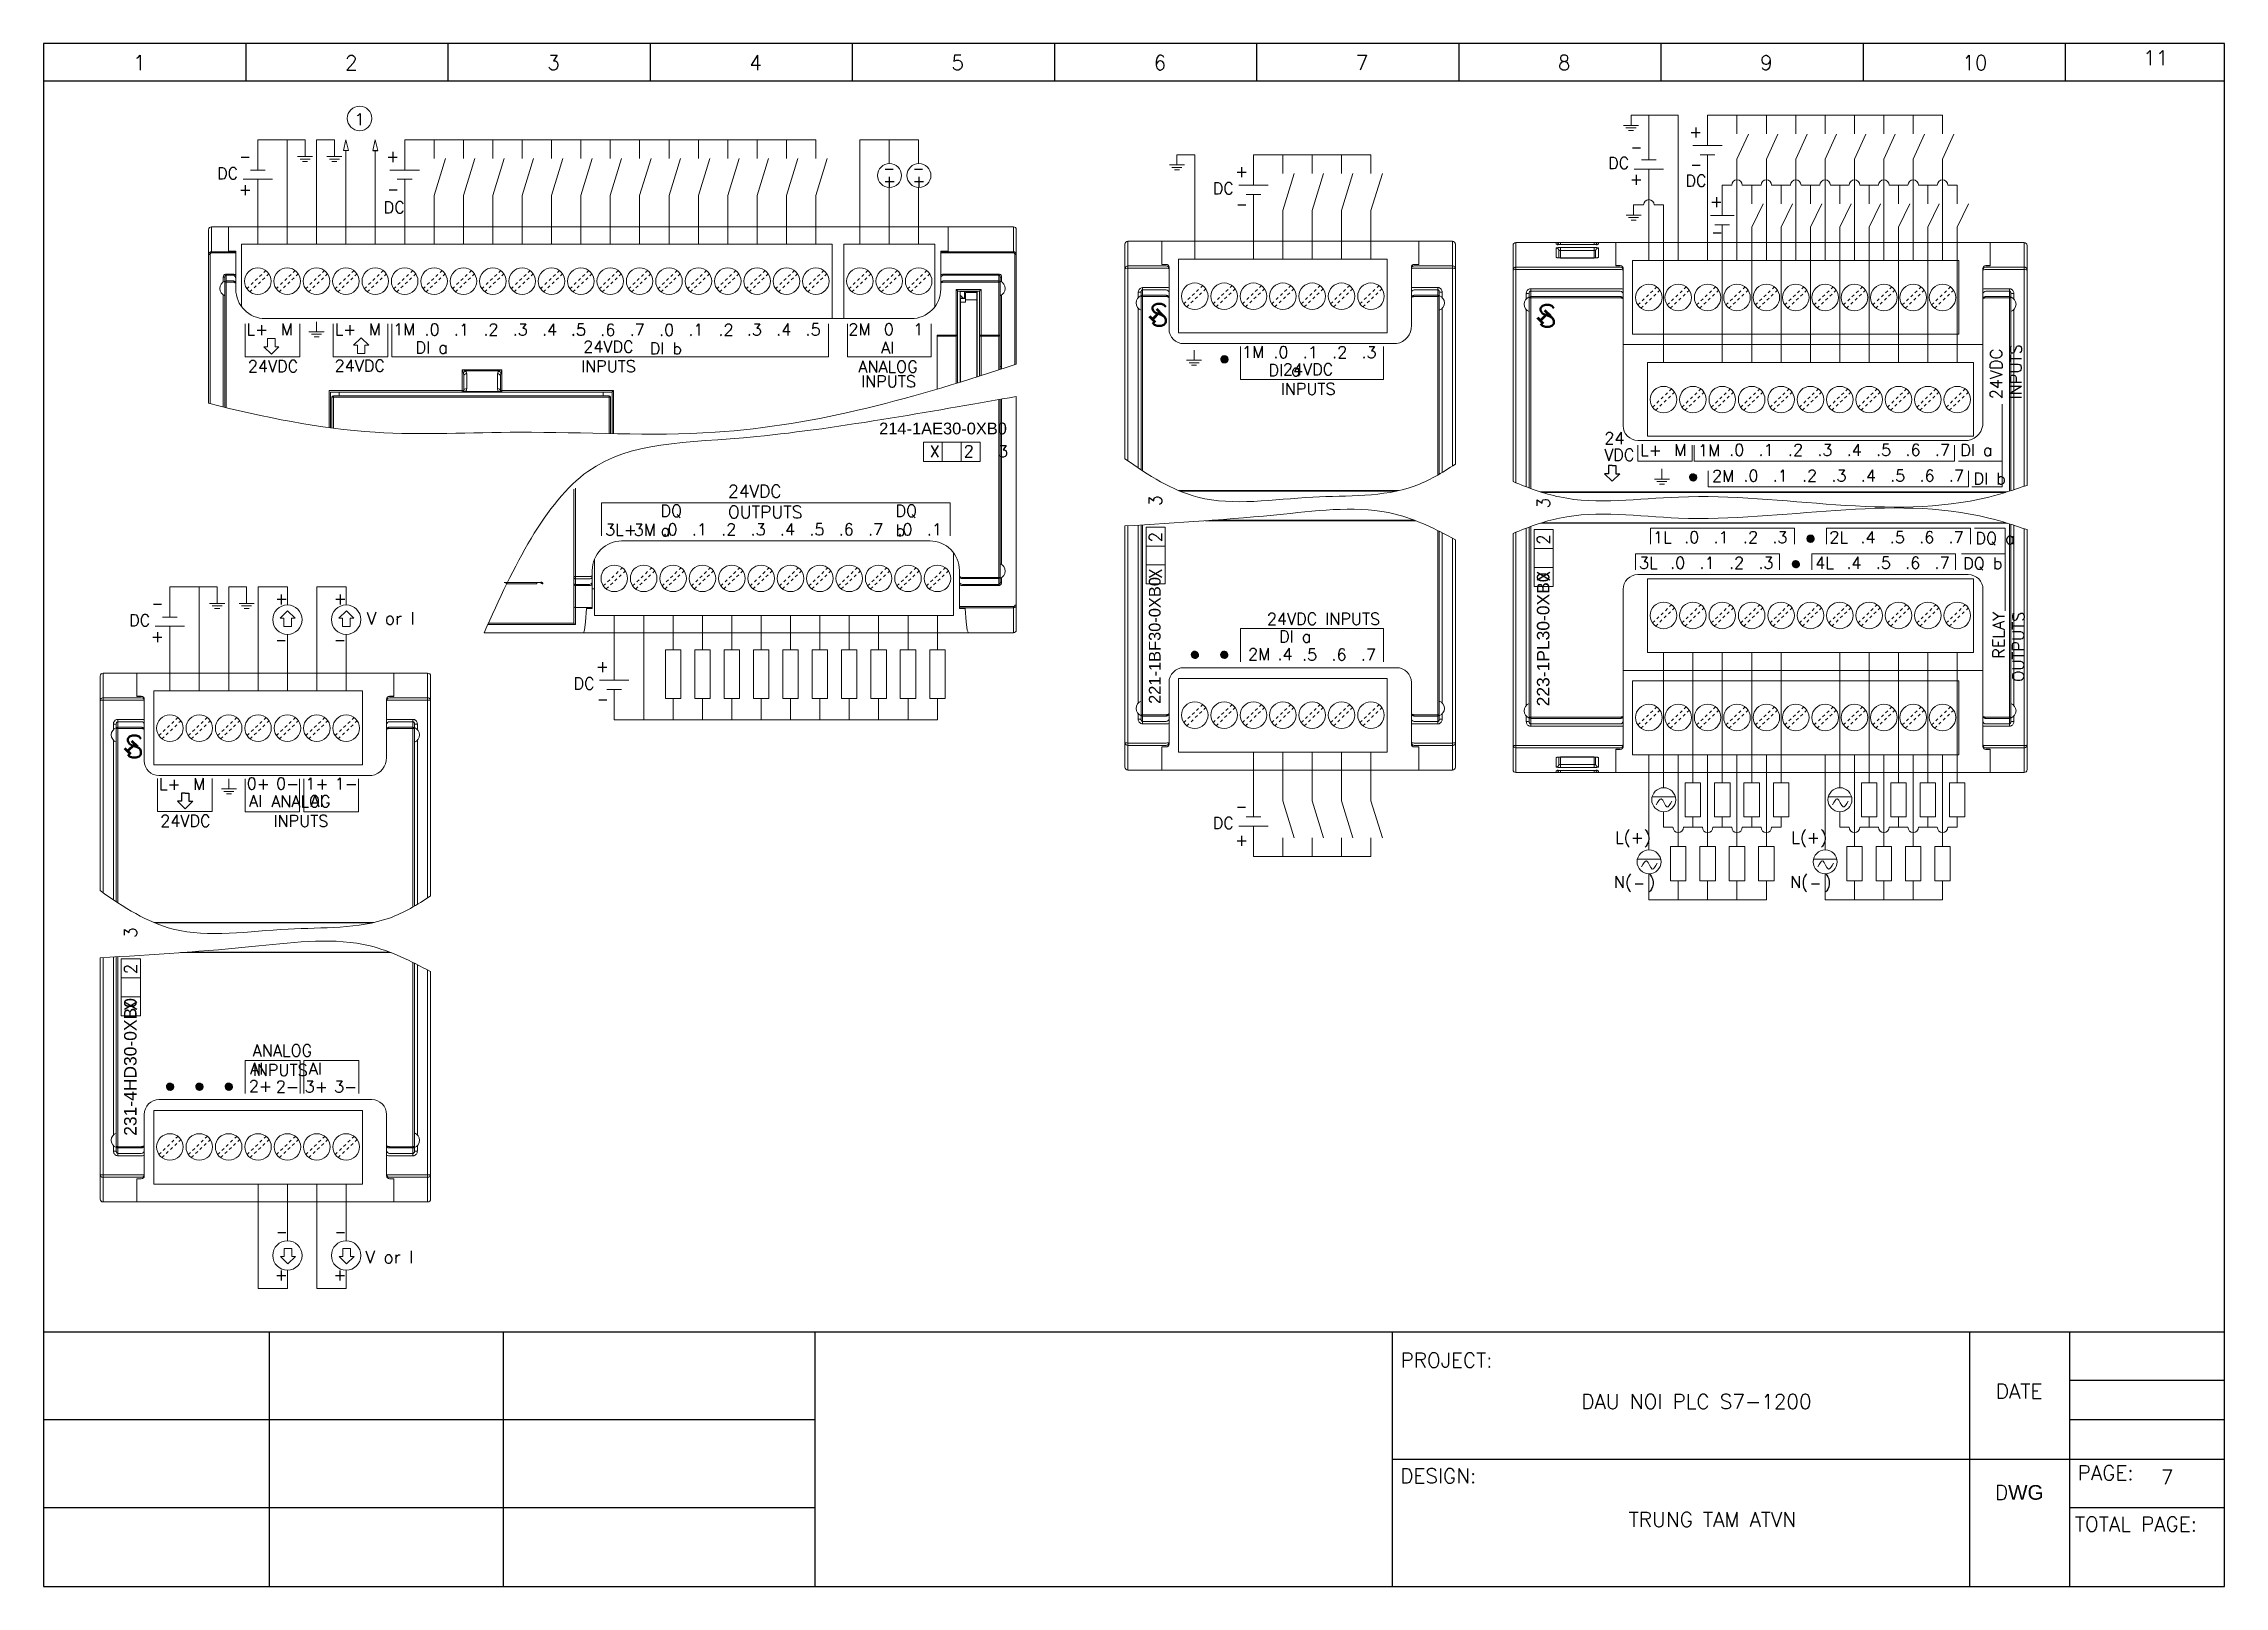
# Model space of a CAD drawing. Header units: millimetres. Extents: x -945625 to 316, y 6 to 533140.
# Drawn here: x -944922.3 to -944625.3, y 532659.1 to 532869.1 of the extents above; entities that cross this region are included whole.
import ezdxf

# ---------------------------------------------------------------- set-up
doc = ezdxf.new("R2010")
doc.units = ezdxf.units.MM
doc.header["$LTSCALE"] = 4
doc.linetypes.add('DASHED', pattern=[0.75, 0.5, -0.25])
doc.linetypes.add('DOT', pattern=[0.2, 0.1, -0.1])
doc.layers.add('Wiring', color=7, linetype='Continuous')
doc.styles.get("Standard").update_dxf_attribs({"font": 'simplex.shx', "height": 2, "bigfont": '@extfont2.shx'})

msp = doc.modelspace()

# ---------------------------------------------------------------- texts
at = {"lineweight": 0}
for s, insert, char_height, width, attachment_point in [('S', (-944771.64, 532833.71), 3, 4.2892, 1), ('S', (-944718.79, 532833.54), 3, 4.2892, 1), ('L+', (-944893.17, 532831.02), 1.6, 5.3068, 2), ('M', (-944889.17, 532831.02), 1.6, 5.3068, 2), ('L+', (-944881.17, 532831.02), 1.6, 5.3068, 2), ('M', (-944877.17, 532831.02), 1.6, 5.3068, 2), ('1M', (-944873.17, 532831.02), 1.6, 5.3068, 2), ('.0', (-944869.37, 532830.99), 1.6, 5.3068, 2), ('.1', (-944865.37, 532830.99), 1.6, 5.3068, 2), ('.2', (-944861.37, 532830.99), 1.6, 5.3068, 2), ('.3', (-944857.37, 532830.99), 1.6, 5.3068, 2), ('.4', (-944853.37, 532830.99), 1.6, 5.3068, 2), ('.5', (-944849.44, 532830.99), 1.6, 5.3068, 2), ('.5', (-944849.44, 532829.36), 1.6, 5.3068, 8), ('.6', (-944845.44, 532829.34), 1.6, 5.3068, 8), ('.7', (-944841.44, 532829.36), 1.6, 5.3068, 8), ('.0', (-944837.44, 532829.34), 1.6, 5.3068, 8), ('.1', (-944833.44, 532829.36), 1.6, 5.3068, 8), ('.2', (-944829.35, 532829.36), 1.6, 5.3068, 8), ('.3', (-944825.48, 532829.38), 1.6, 5.3068, 8), ('.4', (-944821.48, 532829.4), 1.6, 5.3068, 8), ('.5', (-944817.48, 532829.4), 1.6, 5.3068, 8), ('2M', (-944811.17, 532831.02), 1.6, 5.3068, 2), ('0', (-944807.17, 532831.02), 1.6, 5.3068, 2), ('1', (-944803.17, 532831.02), 1.6, 5.3068, 2), ('DI a', (-944869.44, 532828.55), 1.6, 5.3068, 2), ('24VDC INPUTS', (-944845.36, 532824.39), 1.6, 12.9076, 8), ('DI b', (-944837.55, 532826.82), 1.6, 5.3068, 8), ('AI', (-944807.33, 532828.52), 1.6, 5.3068, 2), ('1M', (-944757.57, 532827.93), 1.6, 5.3068, 2), ('.0', (-944753.77, 532827.9), 1.6, 5.3068, 2), ('.1', (-944749.77, 532827.9), 1.6, 5.3068, 2), ('.2', (-944745.77, 532827.9), 1.6, 5.3068, 2), ('.3', (-944741.77, 532827.9), 1.6, 5.3068, 2), ('24VDC', (-944891.04, 532826), 1.6, 12.4032, 2), ('24VDC', (-944879.22, 532826.07), 1.6, 8.5529, 2), ('ANALOG', (-944807.28, 532825.95), 1.6, 12.9076, 2), ('DI a', (-944753.28, 532825.46), 1.6, 5.3068, 2), ('24VDC INPUTS', (-944750.07, 532821.3), 1.6, 12.9076, 8), ('INPUTS', (-944807.22, 532823.93), 1.6, 12.9076, 2), ('{\\fArial|b0|i0|c0|p32;214-1AE30-0XB0}', (-944808.49, 532817.52), 1.6, 24.8996, 1), ('X   2   3', (-944801.63, 532814.42), 1.6, 12.5785, 1), ('L+', (-944703.38, 532814.6), 1.6, 5.3068, 2), ('M', (-944699.38, 532814.6), 1.6, 5.3068, 2), ('1M', (-944695.46, 532814.56), 1.6, 5.3068, 2), ('.0', (-944691.69, 532814.6), 1.6, 5.3068, 2), ('.1', (-944687.69, 532814.6), 1.6, 5.3068, 2), ('.2', (-944683.69, 532814.6), 1.6, 5.3068, 2), ('.3', (-944679.69, 532814.6), 1.6, 5.3068, 2), ('.4', (-944675.69, 532814.6), 1.6, 5.3068, 2), ('.5', (-944671.69, 532814.6), 1.6, 5.3068, 2), ('.6', (-944667.69, 532814.6), 1.6, 5.3068, 2), ('.7', (-944663.69, 532814.6), 1.6, 5.3068, 2), ('DI a', (-944661.25, 532813.78), 1.6, 5.3068, 4), ('2M', (-944693.55, 532811.06), 1.6, 5.3068, 2), ('.0', (-944689.77, 532811.1), 1.6, 5.3068, 2), ('.1', (-944685.77, 532811.1), 1.6, 5.3068, 2), ('.2', (-944681.77, 532811.1), 1.6, 5.3068, 2), ('.3', (-944677.77, 532811.1), 1.6, 5.3068, 2), ('.4', (-944673.77, 532811.1), 1.6, 5.3068, 2), ('.5', (-944669.77, 532811.1), 1.6, 5.3068, 2), ('.6', (-944665.77, 532811.1), 1.6, 5.3068, 2), ('.7', (-944661.77, 532811.1), 1.6, 5.3068, 2), ('DI b', (-944659.45, 532809.9), 1.6, 5.3068, 4), ('DQ a', (-944838.27, 532806.31), 1.6, 4.3914, 1), ('24VDC OUTPUTS', (-944829.07, 532809.03), 1.7, 15.0248, 1), ('DQ b', (-944806.27, 532806.31), 1.6, 4.3914, 1), ('3L+', (-944845.8, 532803.76), 1.6, 3.5662, 1), ('3M', (-944841.91, 532803.73), 1.6, 3.5662, 1), ('.0', (-944836.97, 532803.79), 1.6, 5.3068, 2), ('.1', (-944832.97, 532803.79), 1.6, 5.3068, 2), ('.2', (-944828.97, 532803.79), 1.6, 5.3068, 2), ('.3', (-944824.97, 532803.79), 1.6, 5.3068, 2), ('.4', (-944820.97, 532803.79), 1.6, 5.3068, 2), ('.5', (-944816.97, 532803.79), 1.6, 5.3068, 2), ('.6', (-944812.97, 532803.79), 1.6, 5.3068, 2), ('.7', (-944808.97, 532803.79), 1.6, 5.3068, 2), ('.0', (-944804.97, 532803.79), 1.6, 5.3068, 2), ('.1', (-944800.97, 532803.79), 1.6, 5.3068, 2), ('1L', (-944701.82, 532802.71), 1.6, 5.3068, 2), ('.0', (-944697.82, 532802.71), 1.6, 5.3068, 2), ('.1', (-944693.82, 532802.71), 1.6, 5.3068, 2), ('.2', (-944689.82, 532802.71), 1.6, 5.3068, 2), ('.3', (-944685.82, 532802.71), 1.6, 5.3068, 2), ('2L', (-944677.82, 532802.71), 1.6, 5.3068, 2), ('.4', (-944673.82, 532802.71), 1.6, 5.3068, 2), ('.5', (-944669.82, 532802.71), 1.6, 5.3068, 2), ('.6', (-944665.82, 532802.71), 1.6, 5.3068, 2), ('.7', (-944661.82, 532802.71), 1.6, 5.3068, 2), ('DQ a', (-944659.19, 532801.72), 1.6, 5.3068, 4), ('3L', (-944703.74, 532799.23), 1.6, 5.3068, 2), ('.0', (-944699.74, 532799.23), 1.6, 5.3068, 2), ('.1', (-944695.72, 532799.23), 1.6, 5.3068, 2), ('.2', (-944691.72, 532799.23), 1.6, 5.3068, 2), ('.3', (-944687.72, 532799.23), 1.6, 5.3068, 2), ('4L', (-944679.74, 532799.23), 1.6, 5.3068, 2), ('.4', (-944675.74, 532799.23), 1.6, 5.3068, 2), ('.5', (-944671.72, 532799.23), 1.6, 5.3068, 2), ('.6', (-944667.72, 532799.23), 1.6, 5.3068, 2), ('.7', (-944663.72, 532799.23), 1.6, 5.3068, 2), ('DQ b', (-944660.86, 532798.29), 1.6, 5.3068, 4), ('24VDC INPUTS', (-944755.69, 532791.61), 1.6, 15.0248, 1), ('DI a', (-944754.03, 532789.21), 1.6, 4.3914, 1), ('2M', (-944758.25, 532786.8), 1.6, 3.5662, 1), ('.4', (-944754.25, 532786.8), 1.6, 3.5662, 1), ('.5', (-944749.86, 532786.74), 1.6, 5.3068, 2), ('.6', (-944745.86, 532786.74), 1.6, 5.3068, 2), ('.7', (-944741.86, 532786.74), 1.6, 5.3068, 2), ('S', (-944911.21, 532774.92), 3, 4.2892, 1), ('L+', (-944905.1, 532769.14), 1.6, 5.3068, 2), ('M', (-944901.1, 532769.14), 1.6, 5.3068, 2), ('0+', (-944893.05, 532769.18), 1.6, 5.3068, 2), ('0-', (-944889.05, 532769.18), 1.6, 5.3068, 2), ('1+', (-944885.05, 532769.18), 1.6, 5.3068, 2), ('1-', (-944881.05, 532769.18), 1.6, 5.3068, 2), ('AI', (-944894.3, 532766.81), 1.6, 4.3914, 1), ('ANALOG INPUTS', (-944887.24, 532762.5), 1.6, 13.696, 8), ('AI', (-944885.96, 532766.81), 1.6, 4.3914, 1), ('24VDC', (-944902.97, 532764.11), 1.6, 12.4032, 2), ('ANALOG INPUTS', (-944893.8, 532732.85), 1.6, 15.0248, 1), ('AI', (-944894.17, 532730.38), 1.6, 4.3914, 1), ('AI', (-944886.17, 532730.38), 1.6, 4.3914, 1), ('2+', (-944894.33, 532728.01), 1.6, 3.5662, 1), ('2-', (-944889.07, 532727.94), 1.6, 5.3068, 2), ('3+', (-944885.14, 532727.94), 1.6, 5.3068, 2), ('3-', (-944881.14, 532727.94), 1.6, 5.3068, 2)]:
    msp.add_mtext(s, dxfattribs=dict(at, insert=insert, char_height=char_height, width=width, attachment_point=attachment_point))
at = {"lineweight": 0, "rotation": 90}
for s, insert, char_height, width, attachment_point in [('24VDC INPUTS', (-944657.16, 532820.71), 1.6, 12.8565, 1), ('X   2   3', (-944771.71, 532796.25), 1.7, 12.5785, 1), ('X   2   3', (-944718.86, 532795.92), 1.7, 12.5785, 1), ('{\\fArial|b0|i0|c0|p32;221-1BF30-0XB0}', (-944771.76, 532779.23), 1.6, 24.8996, 1), ('{\\fArial|b0|i0|c0|p32;223-1PL30-0XB0}', (-944718.91, 532778.9), 1.7, 24.8996, 1), ('RELAY OUTPUTS', (-944656.82, 532791.78), 1.6, 14.3019, 3), ('X   2   3', (-944911.28, 532737.46), 1.7, 12.5785, 1), ('{\\fArial|b0|i0|c0|p32;231-4HD30-0XB0}', (-944911.33, 532720.44), 1.7, 24.8996, 1)]:
    msp.add_mtext(s, dxfattribs=dict(at, insert=insert, char_height=char_height, width=width, attachment_point=attachment_point))
at = {"char_height": 1.6, "width": 5.8937, "attachment_point": 4}
for s, insert in [('24', (-944709.72, 532815.41)), ('VDC', (-944709.75, 532813.14))]:
    msp.add_mtext(s, dxfattribs=dict(at, insert=insert))
at = {"char_height": 2, "attachment_point": 1}
for s, insert in [('DAU NOI PLC S7-1200', (-944712.87, 532685.26)), ('TRUNG TAM ATVN', (-944706.41, 532669.22))]:
    msp.add_mtext_dynamic_manual_height_columns(s, width=55.3936, gutter_width=10, heights=[0], dxfattribs=dict(at, insert=insert))
at = {"ltscale": 0.5, "insert": (-944633.94, 532674.98), "char_height": 2, "attachment_point": 1}
msp.add_mtext_dynamic_manual_height_columns('7', width=5.6438, gutter_width=10, heights=[0], dxfattribs=at)
at = {"layer": 'Wiring', "lineweight": 15, "char_height": 1.6, "width": 8.5529}
for s, insert, attachment_point in [('1', (-944879.25, 532859.61), 2), ('+', (-944697.28, 532857.92), 2), ('+', (-944874.73, 532854.59), 2), ('DC', (-944707.78, 532853.65), 2), ('_', (-944705.35, 532856.69), 2), ('DC', (-944897.23, 532852.25), 2), ('_', (-944894.82, 532855.39), 2), ('+', (-944759.13, 532852.54), 2), ('+', (-944705.37, 532851.47), 2), ('DC', (-944697.25, 532851.25), 2), ('_', (-944697.23, 532854.3), 2), ('+', (-944894.82, 532850.07), 2), ('_', (-944874.68, 532850.96), 2), ('DC', (-944761.63, 532850.21), 2), ('+', (-944694.47, 532848.44), 2), ('DC', (-944874.54, 532847.62), 2), ('_', (-944759.08, 532848.92), 2), ('_', (-944694.37, 532845.1), 2), ('DC', (-944909.2, 532791.41), 2), ('_', (-944906.79, 532794.55), 2), ('+', (-944906.79, 532789.23), 2), ('DC', (-944848.68, 532782.81), 2), ('+', (-944846.18, 532785.15), 2), ('_', (-944846.13, 532781.52), 2), ('_', (-944759.14, 532765.18), 8), ('DC', (-944761.63, 532762.22), 8), ('L(+)', (-944705.83, 532761.85), 2), ('L(+)', (-944681.83, 532761.85), 2), ('+', (-944759.13, 532759.89), 8), ('N(  )', (-944705.63, 532755.78), 2), ('N(  )', (-944681.63, 532755.78), 2), ('_', (-944704.97, 532756.5), 2), ('_', (-944680.97, 532756.5), 2), ('_', (-944889.84, 532709.03), 2), ('_', (-944881.84, 532709.03), 2), ('+', (-944889.92, 532702.35), 2), ('+', (-944881.92, 532702.35), 2)]:
    msp.add_mtext(s, dxfattribs=dict(at, insert=insert, attachment_point=attachment_point))
at = {"layer": 'Wiring', "lineweight": 15, "char_height": 1.6, "width": 8.5529, "attachment_point": 2, "rotation": 180}
for s, insert in [('+', (-944807.06, 532849.39)), ('_', (-944807.12, 532850.21)), ('+', (-944803.06, 532849.39)), ('_', (-944803.12, 532850.21)), ('+', (-944889.87, 532792.53)), ('+', (-944881.87, 532792.53)), ('_', (-944889.92, 532786.06)), ('_', (-944881.92, 532786.06))]:
    msp.add_mtext(s, dxfattribs=dict(at, insert=insert))
at = {"layer": 'Wiring', "char_height": 1.7, "width": 6.4165, "attachment_point": 1}
for insert in [(-944878.29, 532791.74), (-944878.47, 532704.79)]:
    msp.add_mtext('V or I', dxfattribs=dict(at, insert=insert))

# ---------------------------------------------------------------- blocks, each defined once
blk = doc.blocks.new('KHUNG')
for p, q in [((297, 0), (0, 0)), ((0, 0), (0, -210)), ((27.53, 0), (27.53, -5.12)), ((55.06, 0), (55.06, -5.12)), ((82.6, 0), (82.6, -5.12)), ((110.13, 0), (110.13, -5.12)), ((137.66, 0), (137.66, -5.12)), ((165.19, 0), (165.19, -5.12)), ((192.72, 0), (192.72, -5.12)), ((220.25, 0), (220.25, -5.12)), ((247.79, 0), (247.79, -5.12)), ((275.32, 0), (275.32, -5.12)), ((297, -210), (297, 0)), ((297, -5.12), (0, -5.12)), ((0, -175.34), (297, -175.34)), ((30.72, -175.34), (30.72, -210)), ((62.59, -175.34), (62.59, -210)), ((105.07, -210), (105.07, -175.34)), ((183.7, -210), (183.7, -175.34)), ((262.34, -210), (262.34, -175.34)), ((275.92, -175.34), (275.92, -210)), ((275.92, -181.92), (297, -181.92)), ((0, -187.29), (105.07, -187.29)), ((275.92, -187.29), (297, -187.29)), ((183.7, -192.67), (262.34, -192.67)), ((262.34, -192.67), (279.45, -192.67)), ((279.45, -192.67), (297, -192.67)), ((0, -199.25), (105.07, -199.25)), ((275.92, -199.25), (297, -199.25)), ((0, -210), (297, -210))]:
    blk.add_line(p, q)
at = {"char_height": 2, "attachment_point": 1}
for s, width, insert in [('1', 5.6768, (12.2, -1.59)), ('2', 5.6768, (41.04, -1.59)), ('3', 5.6768, (68.58, -1.59)), ('4', 5.6768, (96.11, -1.59)), ('5', 5.6768, (123.64, -1.59)), ('6', 5.6768, (151.17, -1.59)), ('7', 5.6768, (178.7, -1.59)), ('8', 5.6768, (206.23, -1.59)), ('9', 5.6768, (233.77, -1.59)), ('10', 5.6768, (261.3, -1.59)), ('11', 5.6768, (285.94, -0.94)), ('PROJECT:', 14.1535, (184.8, -178.22)), ('DATE', 11.252, (265.86, -182.45)), ('DESIGN:', 13.7325, (184.75, -193.97)), ('PAGE:', 4.3997, (277.01, -193.54)), ('D{\\fArial|b0|i0|c0|p34;WG}', 9.1082, (265.75, -196.21)), ('TOTAL PAGE:', 23.8477, (276.64, -200.52))]:
    blk.add_mtext_dynamic_manual_height_columns(s, width=width, gutter_width=10, heights=[0], dxfattribs=dict(at, insert=insert))

# ---------------------------------------------------------------- linework, layer by layer
at = {"ltscale": 0.5}
msp.add_line((-944877.44, 532854.55), (-944876.76, 532854.55), dxfattribs=at)
at = {"color": 7, "linetype": 'Continuous', "lineweight": 0}
for p, q in [((-944899.81, 532820.15), (-944899.81, 532843.78)), ((-944899.41, 532840.62), (-944899.41, 532844.18)), ((-944790.21, 532844.18), (-944899.41, 532844.18)), ((-944897.11, 532840.85), (-944897.11, 532844.18)), ((-944895.32, 532841.83), (-944895.32, 532833.29)), ((-944895.32, 532841.83), (-944814.9, 532841.83)), ((-944814.9, 532841.83), (-944814.9, 532831.68)), ((-944813.32, 532841.83), (-944813.32, 532831.68)), ((-944813.32, 532841.83), (-944800.9, 532841.83)), ((-944800.9, 532841.83), (-944800.9, 532833.29)), ((-944799.11, 532840.85), (-944799.11, 532844.18)), ((-944790.21, 532844.18), (-944790.21, 532840.62)), ((-944789.81, 532843.78), (-944789.81, 532825.5)), ((-944789.81, 532825.5), (-944789.81, 532843.78)), ((-944775.01, 532812.6), (-944775.01, 532841.81)), ((-944774.61, 532842.21), (-944730.41, 532842.21)), ((-944774.61, 532812.32), (-944774.61, 532842.21)), ((-944770.01, 532839.05), (-944770.01, 532842.21)), ((-944735.01, 532839.05), (-944735.01, 532842.21)), ((-944730.41, 532811.62), (-944730.41, 532842.21)), ((-944730.01, 532811.88), (-944730.01, 532841.81)), ((-944730.01, 532841.81), (-944730.01, 532811.88)), ((-944721.76, 532809.33), (-944721.76, 532842.04)), ((-944721.76, 532842.04), (-944652.56, 532842.04)), ((-944716.31, 532841.81), (-944716.31, 532842.04)), ((-944715.71, 532842.04), (-944715.71, 532841.76)), ((-944711.05, 532841.76), (-944715.71, 532841.76)), ((-944711.11, 532841.76), (-944715.71, 532841.76)), ((-944711.11, 532842.04), (-944711.11, 532841.76)), ((-944710.51, 532842.04), (-944710.51, 532841.81)), ((-944708.16, 532838.87), (-944708.16, 532842.04)), ((-944657.16, 532838.87), (-944657.16, 532842.04)), ((-944652.56, 532808.84), (-944652.56, 532842.04)), ((-944899.61, 532820.1), (-944899.61, 532840.4)), ((-944899.41, 532840.78), (-944896.11, 532840.78)), ((-944899.41, 532840.62), (-944896.11, 532840.62)), ((-944897.11, 532840.88), (-944896.11, 532840.88)), ((-944896.11, 532840.85), (-944897.11, 532840.85)), ((-944896.11, 532835.68), (-944896.11, 532840.88)), ((-944800.11, 532835.68), (-944800.11, 532840.88)), ((-944799.11, 532840.88), (-944800.11, 532840.88)), ((-944799.11, 532840.85), (-944800.11, 532840.85)), ((-944800.11, 532840.78), (-944790.21, 532840.78)), ((-944800.11, 532840.62), (-944790.21, 532840.62)), ((-944790.01, 532825.43), (-944790.01, 532840.4)), ((-944774.61, 532838.85), (-944769.41, 532838.85)), ((-944770.01, 532839.06), (-944769.41, 532839.06)), ((-944769.41, 532839.05), (-944770.01, 532839.05)), ((-944769.26, 532839.03), (-944769.41, 532839.06)), ((-944767.72, 532839.78), (-944739.3, 532839.78)), ((-944767.72, 532839.78), (-944767.72, 532829.75)), ((-944739.3, 532839.78), (-944739.3, 532829.75)), ((-944735.83, 532838.98), (-944735.92, 532838.9)), ((-944735.72, 532839.03), (-944735.83, 532838.98)), ((-944735.76, 532839.03), (-944735.61, 532839.06)), ((-944735.61, 532839.05), (-944735.72, 532839.03)), ((-944735.01, 532839.06), (-944735.61, 532839.06)), ((-944735.01, 532839.05), (-944735.61, 532839.05)), ((-944735.61, 532838.85), (-944730.41, 532838.85)), ((-944722.16, 532809.5), (-944722.16, 532841.64)), ((-944716.31, 532840.04), (-944716.31, 532841.29)), ((-944716.31, 532840.04), (-944716.16, 532840.01)), ((-944716.16, 532840.01), (-944716.08, 532839.96)), ((-944715.91, 532839.94), (-944715.91, 532840.89)), ((-944715.71, 532841.36), (-944711.11, 532841.36)), ((-944715.71, 532839.93), (-944715.71, 532841.36)), ((-944715.71, 532840.96), (-944711.11, 532840.96)), ((-944711.11, 532839.93), (-944715.71, 532839.93)), ((-944715.71, 532839.92), (-944715.71, 532839.93)), ((-944711.11, 532839.92), (-944715.71, 532839.92)), ((-944711.11, 532839.92), (-944711.11, 532841.36)), ((-944710.93, 532839.93), (-944711.11, 532839.92)), ((-944710.91, 532840.89), (-944710.91, 532839.94)), ((-944710.66, 532840.01), (-944710.74, 532839.96)), ((-944710.51, 532840.04), (-944710.66, 532840.01)), ((-944710.51, 532841.29), (-944710.51, 532840.04)), ((-944708.16, 532838.89), (-944707.56, 532838.89)), ((-944707.56, 532838.87), (-944708.16, 532838.87)), ((-944707.41, 532838.86), (-944707.56, 532838.89)), ((-944705.87, 532839.61), (-944661.45, 532839.61)), ((-944705.87, 532839.61), (-944705.87, 532829.58)), ((-944661.45, 532839.61), (-944661.45, 532829.58)), ((-944657.98, 532838.81), (-944658.07, 532838.72)), ((-944657.87, 532838.86), (-944657.98, 532838.81)), ((-944657.91, 532838.86), (-944657.76, 532838.89)), ((-944657.76, 532838.87), (-944657.87, 532838.86)), ((-944657.16, 532838.89), (-944657.76, 532838.89)), ((-944657.16, 532838.87), (-944657.76, 532838.87)), ((-944652.16, 532808.98), (-944652.16, 532841.64)), ((-944652.16, 532841.64), (-944652.16, 532808.98)), ((-944897.81, 532836.67), (-944897.81, 532837.32)), ((-944897.61, 532819.6), (-944897.61, 532837.35)), ((-944897.41, 532819.56), (-944897.41, 532837.75)), ((-944897.41, 532837.75), (-944896.51, 532837.75)), ((-944897.41, 532837.59), (-944896.51, 532837.59)), ((-944896.51, 532836.81), (-944897.41, 532836.81)), ((-944896.51, 532836.64), (-944897.41, 532836.64)), ((-944799.71, 532837.75), (-944792.21, 532837.75)), ((-944799.71, 532837.59), (-944792.21, 532837.59)), ((-944792.21, 532836.81), (-944799.71, 532836.81)), ((-944792.21, 532836.64), (-944799.71, 532836.64)), ((-944792.21, 532824.71), (-944792.21, 532837.75)), ((-944792.01, 532825.18), (-944792.01, 532837.35)), ((-944791.81, 532837.32), (-944791.81, 532836.67)), ((-944774.61, 532838.53), (-944769.41, 532838.53)), ((-944772.61, 532835.91), (-944769.41, 532835.91)), ((-944772.61, 532810.96), (-944772.61, 532835.91)), ((-944769.04, 532838.61), (-944769.01, 532838.46)), ((-944769.01, 532830.27), (-944769.01, 532838.66)), ((-944736.01, 532838.66), (-944736.01, 532830.74)), ((-944735.98, 532838.61), (-944736.01, 532838.46)), ((-944735.61, 532838.53), (-944730.41, 532838.53)), ((-944732.41, 532835.91), (-944735.61, 532835.91)), ((-944732.41, 532810.39), (-944732.41, 532835.91)), ((-944721.76, 532838.68), (-944707.56, 532838.68)), ((-944721.76, 532838.36), (-944707.56, 532838.36)), ((-944707.19, 532838.44), (-944707.16, 532838.29)), ((-944707.16, 532817.1), (-944707.16, 532838.49)), ((-944658.16, 532838.49), (-944658.16, 532817.56)), ((-944658.13, 532838.44), (-944658.16, 532838.29)), ((-944657.76, 532838.68), (-944652.56, 532838.68)), ((-944657.76, 532838.36), (-944652.56, 532838.36)), ((-944897.81, 532819.65), (-944897.81, 532834.88)), ((-944798.01, 532835.65), (-944794.61, 532835.65)), ((-944798.01, 532822.87), (-944798.01, 532835.65)), ((-944797.81, 532835.43), (-944794.81, 532835.43)), ((-944797.81, 532835.43), (-944794.81, 532835.43)), ((-944797.81, 532829.6), (-944797.81, 532835.43)), ((-944797.46, 532835.38), (-944797.51, 532835.43)), ((-944797.46, 532835.38), (-944795.16, 532835.38)), ((-944797.46, 532823.04), (-944797.46, 532835.38)), ((-944797.06, 532834.48), (-944797.46, 532834.88)), ((-944796.86, 532834.48), (-944797.46, 532834.48)), ((-944797.43, 532834.43), (-944796.73, 532834.43)), ((-944797.43, 532834.43), (-944796.73, 532834.43)), ((-944797.43, 532823.05), (-944797.43, 532834.43)), ((-944797.43, 532833.93), (-944796.73, 532833.93)), ((-944796.86, 532835.38), (-944796.86, 532834.48)), ((-944795.18, 532835.23), (-944796.73, 532835.23)), ((-944796.73, 532833.93), (-944796.73, 532835.23)), ((-944795.18, 532834.23), (-944796.73, 532834.23)), ((-944795.18, 532823.75), (-944795.18, 532835.23)), ((-944795.16, 532835.38), (-944795.11, 532835.43)), ((-944795.16, 532835.38), (-944795.16, 532823.76)), ((-944794.81, 532823.87), (-944794.81, 532835.43)), ((-944794.61, 532823.93), (-944794.61, 532835.65)), ((-944791.81, 532834.88), (-944791.81, 532825.16)), ((-944773.21, 532834.54), (-944773.21, 532835.27)), ((-944773.21, 532811.36), (-944773.21, 532833.09)), ((-944772.81, 532811.09), (-944772.81, 532835.33)), ((-944772.61, 532835.59), (-944769.41, 532835.59)), ((-944769.41, 532834.85), (-944772.61, 532834.85)), ((-944769.41, 532834.68), (-944772.61, 532834.68)), ((-944769.01, 532834.5), (-944769.01, 532835.2)), ((-944732.41, 532835.59), (-944735.61, 532835.59)), ((-944732.41, 532834.85), (-944735.61, 532834.85)), ((-944732.41, 532834.68), (-944735.61, 532834.68)), ((-944732.21, 532810.51), (-944732.21, 532835.33)), ((-944731.81, 532834.54), (-944731.81, 532835.27)), ((-944731.81, 532810.74), (-944731.81, 532833.09)), ((-944720.36, 532834.36), (-944720.36, 532835.1)), ((-944720.36, 532808.78), (-944720.36, 532832.92)), ((-944719.96, 532808.62), (-944719.96, 532835.16)), ((-944719.76, 532835.74), (-944707.56, 532835.74)), ((-944719.76, 532808.55), (-944719.76, 532835.74)), ((-944719.76, 532835.42), (-944707.56, 532835.42)), ((-944707.56, 532834.68), (-944719.76, 532834.68)), ((-944707.56, 532834.5), (-944719.76, 532834.5)), ((-944707.16, 532834.32), (-944707.16, 532835.03)), ((-944654.56, 532835.74), (-944657.76, 532835.74)), ((-944654.56, 532835.42), (-944657.76, 532835.42)), ((-944654.56, 532834.68), (-944657.76, 532834.68)), ((-944654.56, 532834.5), (-944657.76, 532834.5)), ((-944654.56, 532808.19), (-944654.56, 532835.74)), ((-944654.36, 532808.25), (-944654.36, 532835.16)), ((-944653.96, 532834.36), (-944653.96, 532835.1)), ((-944653.96, 532808.38), (-944653.96, 532832.92)), ((-944804.11, 532831.68), (-944892.11, 532831.68)), ((-944886.14, 532829.89), (-944884.09, 532829.89)), ((-944885.11, 532829.89), (-944885.11, 532831.25)), ((-944885.79, 532829.55), (-944884.43, 532829.55)), ((-944885.45, 532829.2), (-944884.77, 532829.2)), ((-944800.61, 532829.41), (-944800.61, 532822.09)), ((-944800.41, 532829.42), (-944798.01, 532829.42)), ((-944800.41, 532829.28), (-944798.01, 532829.28)), ((-944797.81, 532822.93), (-944797.81, 532829.6)), ((-944794.61, 532829.42), (-944792.21, 532829.42)), ((-944794.61, 532829.28), (-944792.21, 532829.28)), ((-944767.72, 532829.75), (-944739.3, 532829.75)), ((-944738.01, 532828.27), (-944767.01, 532828.27)), ((-944765.6, 532826.01), (-944765.6, 532827.38)), ((-944707.16, 532828.14), (-944658.16, 532828.14)), ((-944705.87, 532829.58), (-944661.45, 532829.58)), ((-944865.26, 532821.68), (-944865.26, 532824.71)), ((-944865.15, 532824.39), (-944865.26, 532824.71)), ((-944865.11, 532824.66), (-944865.26, 532824.71)), ((-944865.26, 532824.71), (-944859.86, 532824.71)), ((-944865.11, 532824.26), (-944865.15, 532824.39)), ((-944864.99, 532824.62), (-944865.11, 532824.66)), ((-944864.89, 532824.59), (-944864.99, 532824.62)), ((-944864.81, 532824.56), (-944864.89, 532824.59)), ((-944864.81, 532824.56), (-944860.3, 532824.56)), ((-944864.66, 532822.15), (-944864.66, 532824.17)), ((-944860.46, 532824.17), (-944860.46, 532822.15)), ((-944860.23, 532824.59), (-944860.3, 532824.56)), ((-944860.13, 532824.62), (-944860.23, 532824.59)), ((-944860.01, 532824.66), (-944860.13, 532824.62)), ((-944859.86, 532824.71), (-944860.01, 532824.66)), ((-944859.93, 532824.5), (-944860.01, 532824.26)), ((-944859.86, 532824.71), (-944859.93, 532824.5)), ((-944859.86, 532824.71), (-944859.86, 532821.68)), ((-944766.63, 532826.01), (-944764.58, 532826.01)), ((-944766.29, 532825.67), (-944764.92, 532825.67)), ((-944765.94, 532825.33), (-944765.26, 532825.33)), ((-944761.97, 532826.14), (-944761.47, 532826.63)), ((-944761.96, 532826.1), (-944761.43, 532826.63)), ((-944761.96, 532826.2), (-944761.53, 532826.62)), ((-944761.95, 532826.06), (-944761.39, 532826.62)), ((-944761.95, 532826.02), (-944761.36, 532826.61)), ((-944761.94, 532826.26), (-944761.59, 532826.61)), ((-944761.94, 532825.99), (-944761.32, 532826.61)), ((-944761.93, 532826.32), (-944761.65, 532826.6)), ((-944761.93, 532825.95), (-944761.28, 532826.6)), ((-944761.91, 532825.92), (-944761.25, 532826.58)), ((-944761.89, 532825.89), (-944761.22, 532826.56)), ((-944761.88, 532825.86), (-944761.19, 532826.54)), ((-944761.86, 532826.44), (-944761.77, 532826.52)), ((-944761.86, 532825.83), (-944761.17, 532826.52)), ((-944761.84, 532825.81), (-944761.14, 532826.51)), ((-944761.82, 532825.78), (-944761.11, 532826.49)), ((-944761.79, 532825.76), (-944761.09, 532826.46)), ((-944761.76, 532825.74), (-944761.08, 532826.43)), ((-944761.73, 532825.72), (-944761.06, 532826.4)), ((-944761.71, 532825.71), (-944761.04, 532826.38)), ((-944761.68, 532825.69), (-944761.02, 532826.35)), ((-944761.65, 532825.67), (-944761, 532826.32)), ((-944761.61, 532825.66), (-944761, 532826.28)), ((-944761.57, 532825.66), (-944760.99, 532826.24)), ((-944761.53, 532825.65), (-944760.98, 532826.2)), ((-944761.49, 532825.64), (-944760.97, 532826.16)), ((-944761.45, 532825.64), (-944760.97, 532826.12)), ((-944761.39, 532825.65), (-944760.98, 532826.06)), ((-944761.33, 532825.66), (-944761, 532826)), ((-944761.27, 532825.68), (-944761.01, 532825.94)), ((-944761.13, 532825.77), (-944761.1, 532825.8)), ((-944703.87, 532825.71), (-944659.45, 532825.71)), ((-944703.87, 532825.71), (-944703.87, 532815.68)), ((-944659.45, 532825.71), (-944659.45, 532815.68)), ((-944883.41, 532816.84), (-944883.41, 532821.89)), ((-944865.26, 532821.89), (-944883.41, 532821.89)), ((-944883.21, 532816.81), (-944883.21, 532821.68)), ((-944883.21, 532816.81), (-944883.21, 532821.68)), ((-944844.86, 532821.68), (-944883.21, 532821.68)), ((-944883.01, 532816.79), (-944883.01, 532820.98)), ((-944882.81, 532816.76), (-944882.81, 532821.18)), ((-944882.81, 532821.18), (-944845.26, 532821.18)), ((-944882.81, 532821.18), (-944845.26, 532821.18)), ((-944882.81, 532820.99), (-944845.26, 532820.99)), ((-944882.01, 532821.18), (-944882.01, 532821.68)), ((-944859.86, 532821.68), (-944865.26, 532821.68)), ((-944859.86, 532821.68), (-944865.26, 532821.68)), ((-944865.04, 532821.78), (-944865.11, 532821.74)), ((-944865.04, 532821.78), (-944865.11, 532821.74)), ((-944865.06, 532821.88), (-944865.06, 532823.89)), ((-944865.05, 532821.69), (-944864.98, 532821.7)), ((-944865.05, 532821.69), (-944864.98, 532821.7)), ((-944860.29, 532821.74), (-944864.82, 532821.74)), ((-944860.29, 532821.74), (-944864.82, 532821.74)), ((-944860.08, 532821.78), (-944860, 532821.74)), ((-944860.08, 532821.78), (-944860, 532821.74)), ((-944860.06, 532823.89), (-944860.06, 532821.88)), ((-944859.96, 532821.68), (-944859.86, 532821.68)), ((-944859.96, 532821.68), (-944859.86, 532821.68)), ((-944844.66, 532821.89), (-944859.86, 532821.89)), ((-944846.06, 532821.18), (-944846.06, 532821.68)), ((-944845.26, 532816.03), (-944845.26, 532821.18)), ((-944845.06, 532816.03), (-944845.06, 532820.98)), ((-944844.86, 532816.02), (-944844.86, 532821.68)), ((-944844.66, 532821.89), (-944844.66, 532816.02)), ((-944789.81, 532821.07), (-944789.81, 532792.72)), ((-944792.21, 532795.34), (-944792.21, 532820.65)), ((-944792.01, 532795.74), (-944792.01, 532820.69)), ((-944791.81, 532820.72), (-944791.81, 532798.21)), ((-944660.16, 532815.1), (-944705.16, 532815.1)), ((-944703.87, 532815.68), (-944659.45, 532815.68)), ((-944702.91, 532809.84), (-944700.86, 532809.84)), ((-944702.56, 532809.5), (-944701.2, 532809.5)), ((-944702.22, 532809.16), (-944701.54, 532809.16)), ((-944701.88, 532809.84), (-944701.88, 532811.21)), ((-944698.13, 532810.03), (-944697.6, 532810.56)), ((-944698.13, 532810.07), (-944697.64, 532810.56)), ((-944698.12, 532809.99), (-944697.56, 532810.55)), ((-944698.12, 532810.13), (-944697.7, 532810.55)), ((-944698.11, 532809.95), (-944697.52, 532810.54)), ((-944698.11, 532810.19), (-944697.76, 532810.54)), ((-944698.1, 532809.88), (-944697.44, 532810.53)), ((-944698.1, 532809.91), (-944697.48, 532810.53)), ((-944698.1, 532810.24), (-944697.81, 532810.53)), ((-944698.08, 532809.85), (-944697.42, 532810.51)), ((-944698.06, 532809.82), (-944697.39, 532810.49)), ((-944698.04, 532809.79), (-944697.36, 532810.47)), ((-944698.02, 532809.76), (-944697.33, 532810.45)), ((-944698.02, 532810.37), (-944697.94, 532810.45)), ((-944698, 532809.74), (-944697.31, 532810.43)), ((-944697.98, 532809.71), (-944697.28, 532810.41)), ((-944697.96, 532809.69), (-944697.26, 532810.39)), ((-944697.93, 532809.67), (-944697.24, 532810.36)), ((-944697.9, 532809.65), (-944697.22, 532810.33)), ((-944697.87, 532809.63), (-944697.2, 532810.3)), ((-944697.85, 532809.62), (-944697.19, 532810.28)), ((-944697.81, 532809.6), (-944697.17, 532810.24)), ((-944697.78, 532809.59), (-944697.16, 532810.21)), ((-944697.74, 532809.59), (-944697.15, 532810.17)), ((-944697.7, 532809.58), (-944697.15, 532810.13)), ((-944697.66, 532809.57), (-944697.14, 532810.09)), ((-944697.61, 532809.57), (-944697.14, 532810.04)), ((-944697.56, 532809.58), (-944697.15, 532809.99)), ((-944697.5, 532809.59), (-944697.16, 532809.93)), ((-944697.44, 532809.61), (-944697.18, 532809.87)), ((-944697.3, 532809.7), (-944697.27, 532809.73)), ((-944850.06, 532790.25), (-944850.06, 532808.44)), ((-944849.86, 532808.61), (-944849.86, 532790.02)), ((-944737.71, 532808.27), (-944767.69, 532808.27)), ((-944738.02, 532808.2), (-944767.53, 532808.2)), ((-944654.86, 532808.1), (-944718.44, 532808.1)), ((-944655.08, 532808.03), (-944718.22, 532808.03)), ((-944775.01, 532770.62), (-944775.01, 532803.46)), ((-944774.61, 532770.22), (-944774.61, 532803.48)), ((-944773.21, 532803.57), (-944773.21, 532779.34)), ((-944772.81, 532777.1), (-944772.81, 532803.59)), ((-944772.61, 532776.52), (-944772.61, 532803.6)), ((-944735.4, 532804.16), (-944764.06, 532804.16)), ((-944735.57, 532804.23), (-944763.14, 532804.23)), ((-944720.36, 532803.15), (-944720.36, 532779.01)), ((-944719.96, 532776.77), (-944719.96, 532803.3)), ((-944719.76, 532776.19), (-944719.76, 532803.38)), ((-944654.86, 532803.83), (-944718.44, 532803.83)), ((-944655.08, 532803.9), (-944718.22, 532803.9)), ((-944654.56, 532776.19), (-944654.56, 532803.74)), ((-944654.36, 532776.77), (-944654.36, 532803.68)), ((-944653.96, 532779.01), (-944653.96, 532803.55)), ((-944843.56, 532801.41), (-944801.56, 532801.41)), ((-944732.41, 532776.52), (-944732.41, 532802.83)), ((-944732.21, 532777.1), (-944732.21, 532802.73)), ((-944731.81, 532779.34), (-944731.81, 532802.53)), ((-944730.41, 532770.22), (-944730.41, 532801.8)), ((-944722.16, 532770.29), (-944722.16, 532802.43)), ((-944721.76, 532769.89), (-944721.76, 532802.6)), ((-944682.13, 532801.75), (-944681.67, 532802.21)), ((-944682.13, 532801.7), (-944681.62, 532802.21)), ((-944682.13, 532801.66), (-944681.58, 532802.21)), ((-944682.12, 532801.81), (-944681.73, 532802.2)), ((-944682.12, 532801.62), (-944681.54, 532802.2)), ((-944682.11, 532801.86), (-944681.79, 532802.19)), ((-944682.11, 532801.58), (-944681.5, 532802.19)), ((-944682.1, 532801.54), (-944681.47, 532802.18)), ((-944682.09, 532801.51), (-944681.43, 532802.17)), ((-944682.08, 532801.94), (-944681.86, 532802.16)), ((-944682.07, 532801.48), (-944681.4, 532802.15)), ((-944682.05, 532801.46), (-944681.38, 532802.13)), ((-944682.03, 532801.43), (-944681.35, 532802.11)), ((-944682.02, 532801.4), (-944681.32, 532802.09)), ((-944682, 532801.37), (-944681.29, 532802.08)), ((-944681.97, 532801.35), (-944681.27, 532802.05)), ((-944681.94, 532801.33), (-944681.25, 532802.02)), ((-944681.92, 532801.31), (-944681.23, 532802)), ((-944681.89, 532801.29), (-944681.22, 532801.97)), ((-944681.86, 532801.28), (-944681.2, 532801.94)), ((-944681.83, 532801.26), (-944681.18, 532801.91)), ((-944681.8, 532801.25), (-944681.17, 532801.87)), ((-944681.76, 532801.24), (-944681.16, 532801.84)), ((-944681.72, 532801.23), (-944681.15, 532801.8)), ((-944681.68, 532801.22), (-944681.15, 532801.76)), ((-944681.64, 532801.22), (-944681.14, 532801.72)), ((-944681.59, 532801.23), (-944681.15, 532801.66)), ((-944681.53, 532801.24), (-944681.16, 532801.61)), ((-944681.47, 532801.25), (-944681.17, 532801.55)), ((-944681.36, 532801.31), (-944681.23, 532801.44)), ((-944652.56, 532769.89), (-944652.56, 532803.09)), ((-944652.16, 532770.29), (-944652.16, 532802.95)), ((-944847.56, 532796.63), (-944847.56, 532797.41)), ((-944847.56, 532792.21), (-944847.56, 532797.41)), ((-944847.26, 532791.26), (-944847.26, 532798.93)), ((-944798.35, 532791.26), (-944798.35, 532799.8)), ((-944797.56, 532792.21), (-944797.56, 532797.41)), ((-944684.13, 532798.23), (-944683.62, 532798.74)), ((-944684.13, 532798.28), (-944683.67, 532798.74)), ((-944684.13, 532798.19), (-944683.58, 532798.73)), ((-944684.12, 532798.15), (-944683.54, 532798.73)), ((-944684.12, 532798.33), (-944683.73, 532798.73)), ((-944684.11, 532798.11), (-944683.5, 532798.72)), ((-944684.11, 532798.39), (-944683.79, 532798.72)), ((-944684.1, 532798.07), (-944683.47, 532798.71)), ((-944684.09, 532798.04), (-944683.43, 532798.7)), ((-944684.08, 532798.47), (-944683.86, 532798.69)), ((-944684.07, 532798.01), (-944683.4, 532798.68)), ((-944684.05, 532797.98), (-944683.38, 532798.66)), ((-944684.03, 532797.96), (-944683.35, 532798.64)), ((-944684.02, 532797.93), (-944683.32, 532798.62)), ((-944684, 532797.9), (-944683.29, 532798.61)), ((-944683.97, 532797.88), (-944683.27, 532798.58)), ((-944683.94, 532797.86), (-944683.25, 532798.55)), ((-944683.92, 532797.84), (-944683.23, 532798.52)), ((-944683.89, 532797.82), (-944683.22, 532798.5)), ((-944683.86, 532797.81), (-944683.2, 532798.47)), ((-944683.83, 532797.79), (-944683.18, 532798.44)), ((-944683.8, 532797.78), (-944683.17, 532798.4)), ((-944683.76, 532797.77), (-944683.16, 532798.37)), ((-944683.72, 532797.76), (-944683.15, 532798.33)), ((-944683.68, 532797.75), (-944683.15, 532798.29)), ((-944683.64, 532797.75), (-944683.14, 532798.25)), ((-944683.59, 532797.76), (-944683.15, 532798.19)), ((-944683.53, 532797.77), (-944683.16, 532798.13)), ((-944683.47, 532797.78), (-944683.17, 532798.08)), ((-944683.36, 532797.84), (-944683.23, 532797.97)), ((-944859.33, 532795.76), (-944855.09, 532795.76)), ((-944859.29, 532795.76), (-944855.09, 532795.76)), ((-944859.29, 532795.56), (-944859.29, 532795.76)), ((-944855.09, 532795.56), (-944859.29, 532795.56)), ((-944855.09, 532795.76), (-944855.09, 532795.56)), ((-944854.29, 532795.71), (-944854.29, 532795.56)), ((-944849.86, 532796.59), (-944847.96, 532796.59)), ((-944849.86, 532796.24), (-944847.96, 532796.24)), ((-944847.96, 532795.5), (-944849.86, 532795.5)), ((-944847.96, 532795.34), (-944849.86, 532795.34)), ((-944847.56, 532794.91), (-944847.26, 532794.91)), ((-944797.16, 532796.45), (-944792.21, 532796.45)), ((-944797.16, 532796.28), (-944792.21, 532796.28)), ((-944792.21, 532795.5), (-944797.16, 532795.5)), ((-944792.21, 532795.34), (-944797.16, 532795.34)), ((-944791.81, 532796.42), (-944791.81, 532795.77)), ((-944707.16, 532773.44), (-944707.16, 532794.83)), ((-944707.16, 532777.6), (-944707.16, 532794.83)), ((-944705.16, 532796.83), (-944660.16, 532796.83)), ((-944703.87, 532786.22), (-944703.87, 532796.25)), ((-944659.45, 532796.25), (-944703.87, 532796.25)), ((-944659.45, 532786.22), (-944659.45, 532796.25)), ((-944658.16, 532794.83), (-944658.16, 532773.44)), ((-944847.56, 532792.34), (-944849.86, 532792.34)), ((-944848.47, 532790.4), (-944848.33, 532792.24)), ((-944847.56, 532792.24), (-944848.33, 532792.24)), ((-944848.33, 532792.21), (-944847.56, 532792.21)), ((-944790.21, 532792.47), (-944797.56, 532792.47)), ((-944790.21, 532792.31), (-944797.56, 532792.31)), ((-944796.79, 532792.24), (-944797.56, 532792.24)), ((-944796.79, 532792.21), (-944797.56, 532792.21)), ((-944796.64, 532790.4), (-944796.79, 532792.24)), ((-944790.21, 532788.91), (-944790.21, 532792.47)), ((-944862.28, 532788.91), (-944790.21, 532788.91)), ((-944849.86, 532790.02), (-944861.79, 532790.02)), ((-944850.06, 532790.22), (-944861.7, 532790.22)), ((-944848.77, 532788.91), (-944856.91, 532788.91)), ((-944798.35, 532791.26), (-944847.26, 532791.26)), ((-944765.99, 532785.91), (-944765.48, 532786.41)), ((-944765.98, 532785.87), (-944765.44, 532786.41)), ((-944765.98, 532785.89), (-944765.46, 532786.41)), ((-944765.98, 532785.93), (-944765.51, 532786.41)), ((-944765.98, 532785.96), (-944765.53, 532786.41)), ((-944765.97, 532785.81), (-944765.38, 532786.4)), ((-944765.97, 532785.83), (-944765.4, 532786.4)), ((-944765.97, 532785.85), (-944765.42, 532786.4)), ((-944765.97, 532785.99), (-944765.56, 532786.4)), ((-944765.97, 532786.02), (-944765.59, 532786.39)), ((-944765.96, 532785.77), (-944765.34, 532786.39)), ((-944765.96, 532785.79), (-944765.36, 532786.39)), ((-944765.96, 532786.05), (-944765.62, 532786.39)), ((-944765.95, 532785.73), (-944765.31, 532786.38)), ((-944765.95, 532785.75), (-944765.33, 532786.38)), ((-944765.95, 532786.08), (-944765.65, 532786.38)), ((-944765.95, 532786.11), (-944765.68, 532786.37)), ((-944765.94, 532785.72), (-944765.29, 532786.37)), ((-944765.94, 532785.7), (-944765.28, 532786.36)), ((-944765.93, 532785.69), (-944765.26, 532786.35)), ((-944765.92, 532785.68), (-944765.25, 532786.35)), ((-944765.91, 532785.66), (-944765.23, 532786.34)), ((-944765.9, 532785.65), (-944765.22, 532786.33)), ((-944765.9, 532786.18), (-944765.75, 532786.33)), ((-944765.89, 532785.63), (-944765.21, 532786.32)), ((-944765.88, 532785.62), (-944765.19, 532786.31)), ((-944765.87, 532785.61), (-944765.18, 532786.3)), ((-944765.86, 532785.59), (-944765.16, 532786.29)), ((-944765.85, 532785.58), (-944765.15, 532786.28)), ((-944765.85, 532786.25), (-944765.82, 532786.28)), ((-944765.84, 532785.57), (-944765.14, 532786.27)), ((-944765.83, 532785.55), (-944765.13, 532786.26)), ((-944765.82, 532785.55), (-944765.12, 532786.24)), ((-944765.8, 532785.54), (-944765.11, 532786.23)), ((-944765.79, 532785.53), (-944765.1, 532786.22)), ((-944765.77, 532785.52), (-944765.09, 532786.2)), ((-944765.76, 532785.51), (-944765.08, 532786.19)), ((-944765.75, 532785.5), (-944765.07, 532786.17)), ((-944765.73, 532785.49), (-944765.06, 532786.16)), ((-944765.72, 532785.48), (-944765.05, 532786.15)), ((-944765.7, 532785.47), (-944765.04, 532786.13)), ((-944765.69, 532785.46), (-944765.03, 532786.12)), ((-944765.68, 532785.45), (-944765.02, 532786.1)), ((-944765.66, 532785.45), (-944765.02, 532786.09)), ((-944765.64, 532785.45), (-944765.02, 532786.07)), ((-944765.62, 532785.44), (-944765.01, 532786.05)), ((-944765.6, 532785.44), (-944765.01, 532786.03)), ((-944765.58, 532785.43), (-944765.01, 532786.01)), ((-944765.56, 532785.43), (-944765, 532785.99)), ((-944765.54, 532785.43), (-944765, 532785.97)), ((-944765.52, 532785.42), (-944764.99, 532785.95)), ((-944765.5, 532785.42), (-944764.99, 532785.93)), ((-944765.48, 532785.42), (-944764.99, 532785.91)), ((-944765.45, 532785.42), (-944764.99, 532785.88)), ((-944765.42, 532785.43), (-944765, 532785.85)), ((-944765.39, 532785.43), (-944765.01, 532785.82)), ((-944765.36, 532785.44), (-944765.01, 532785.79)), ((-944765.34, 532785.45), (-944765.02, 532785.76)), ((-944765.31, 532785.45), (-944765.02, 532785.73)), ((-944765.25, 532785.48), (-944765.05, 532785.68)), ((-944765.18, 532785.53), (-944765.1, 532785.61)), ((-944761.98, 532785.9), (-944761.47, 532786.41)), ((-944761.98, 532785.95), (-944761.52, 532786.41)), ((-944761.98, 532785.86), (-944761.43, 532786.4)), ((-944761.97, 532785.82), (-944761.39, 532786.4)), ((-944761.97, 532786), (-944761.58, 532786.4)), ((-944761.96, 532785.78), (-944761.35, 532786.39)), ((-944761.96, 532786.06), (-944761.63, 532786.39)), ((-944761.95, 532785.74), (-944761.31, 532786.38)), ((-944761.94, 532785.71), (-944761.28, 532786.37)), ((-944761.93, 532786.14), (-944761.71, 532786.36)), ((-944761.92, 532785.68), (-944761.25, 532786.35)), ((-944761.9, 532785.65), (-944761.23, 532786.33)), ((-944761.88, 532785.63), (-944761.2, 532786.31)), ((-944761.86, 532785.6), (-944761.17, 532786.29)), ((-944761.85, 532785.57), (-944761.14, 532786.27)), ((-944761.82, 532785.55), (-944761.12, 532786.25)), ((-944761.79, 532785.53), (-944761.1, 532786.22)), ((-944761.77, 532785.51), (-944761.08, 532786.19)), ((-944761.74, 532785.49), (-944761.06, 532786.17)), ((-944761.71, 532785.47), (-944761.05, 532786.14)), ((-944761.68, 532785.46), (-944761.03, 532786.11)), ((-944761.64, 532785.45), (-944761.02, 532786.07)), ((-944761.61, 532785.44), (-944761.01, 532786.03)), ((-944761.57, 532785.43), (-944761, 532786)), ((-944761.53, 532785.42), (-944761, 532785.96)), ((-944761.49, 532785.42), (-944760.99, 532785.92)), ((-944761.43, 532785.43), (-944761, 532785.86)), ((-944761.38, 532785.44), (-944761.01, 532785.8)), ((-944761.32, 532785.45), (-944761.02, 532785.75)), ((-944761.21, 532785.51), (-944761.08, 532785.64)), ((-944659.45, 532786.22), (-944703.87, 532786.22)), ((-944914.58, 532753.81), (-944914.58, 532783.02)), ((-944914.18, 532753.53), (-944914.18, 532783.42)), ((-944914.18, 532783.42), (-944869.98, 532783.42)), ((-944909.58, 532780.25), (-944909.58, 532783.42)), ((-944874.58, 532780.25), (-944874.58, 532783.42)), ((-944869.98, 532752.83), (-944869.98, 532783.42)), ((-944869.58, 532783.02), (-944869.58, 532753.09)), ((-944869.58, 532753.09), (-944869.58, 532783.02)), ((-944739.3, 532782.68), (-944767.72, 532782.68)), ((-944767.72, 532772.65), (-944767.72, 532782.68)), ((-944767.01, 532784.16), (-944738.01, 532784.16)), ((-944739.3, 532772.65), (-944739.3, 532782.68)), ((-944658.16, 532783.78), (-944707.16, 532783.78)), ((-944914.18, 532780.06), (-944908.98, 532780.06)), ((-944914.18, 532779.74), (-944908.98, 532779.74)), ((-944909.58, 532780.27), (-944908.98, 532780.27)), ((-944908.98, 532780.25), (-944909.58, 532780.25)), ((-944908.83, 532780.24), (-944908.98, 532780.27)), ((-944908.61, 532779.82), (-944908.58, 532779.67)), ((-944908.58, 532771.48), (-944908.58, 532779.87)), ((-944907.29, 532780.99), (-944907.29, 532770.96)), ((-944907.29, 532780.99), (-944878.87, 532780.99)), ((-944878.87, 532780.99), (-944878.87, 532770.96)), ((-944875.58, 532779.87), (-944875.58, 532771.94)), ((-944875.55, 532779.82), (-944875.58, 532779.67)), ((-944875.4, 532780.19), (-944875.49, 532780.1)), ((-944875.29, 532780.24), (-944875.4, 532780.19)), ((-944875.33, 532780.24), (-944875.18, 532780.27)), ((-944875.18, 532780.25), (-944875.29, 532780.24)), ((-944874.58, 532780.27), (-944875.18, 532780.27)), ((-944874.58, 532780.25), (-944875.18, 532780.25)), ((-944875.18, 532780.06), (-944869.98, 532780.06)), ((-944875.18, 532779.74), (-944869.98, 532779.74)), ((-944769.01, 532773.77), (-944769.01, 532782.16)), ((-944769.01, 532777.93), (-944769.01, 532782.16)), ((-944736.01, 532782.16), (-944736.01, 532773.77)), ((-944705.87, 532772.32), (-944705.87, 532782.35)), ((-944661.45, 532782.35), (-944705.87, 532782.35)), ((-944661.45, 532772.32), (-944661.45, 532782.35)), ((-944912.78, 532775.74), (-944912.78, 532776.48)), ((-944912.38, 532752.3), (-944912.38, 532776.54)), ((-944912.18, 532752.17), (-944912.18, 532777.12)), ((-944912.18, 532777.12), (-944908.98, 532777.12)), ((-944912.18, 532776.8), (-944908.98, 532776.8)), ((-944871.98, 532777.12), (-944875.18, 532777.12)), ((-944871.98, 532776.8), (-944875.18, 532776.8)), ((-944871.98, 532751.6), (-944871.98, 532777.12)), ((-944871.78, 532751.71), (-944871.78, 532776.54)), ((-944871.38, 532775.74), (-944871.38, 532776.48)), ((-944773.21, 532777.9), (-944773.21, 532777.16)), ((-944772.61, 532777.76), (-944769.41, 532777.76)), ((-944772.61, 532777.58), (-944769.41, 532777.58)), ((-944772.61, 532776.84), (-944769.41, 532776.84)), ((-944772.61, 532776.52), (-944769.41, 532776.52)), ((-944735.61, 532777.76), (-944732.41, 532777.76)), ((-944735.61, 532777.58), (-944732.41, 532777.58)), ((-944735.61, 532776.84), (-944732.41, 532776.84)), ((-944735.61, 532776.52), (-944732.41, 532776.52)), ((-944731.81, 532777.16), (-944731.81, 532777.9)), ((-944720.36, 532777.57), (-944720.36, 532776.83)), ((-944719.76, 532777.43), (-944707.56, 532777.43)), ((-944719.76, 532777.25), (-944707.56, 532777.25)), ((-944719.76, 532776.51), (-944707.56, 532776.51)), ((-944657.76, 532777.43), (-944654.56, 532777.43)), ((-944657.76, 532777.25), (-944654.56, 532777.25)), ((-944657.76, 532776.51), (-944654.56, 532776.51)), ((-944653.96, 532776.83), (-944653.96, 532777.57)), ((-944912.78, 532752.56), (-944912.78, 532774.3)), ((-944908.98, 532776.06), (-944912.18, 532776.06)), ((-944908.98, 532775.88), (-944912.18, 532775.88)), ((-944908.58, 532775.7), (-944908.58, 532776.41)), ((-944871.98, 532776.06), (-944875.18, 532776.06)), ((-944871.98, 532775.88), (-944875.18, 532775.88)), ((-944871.38, 532751.95), (-944871.38, 532774.3)), ((-944774.61, 532773.9), (-944769.41, 532773.9)), ((-944774.61, 532773.58), (-944769.41, 532773.58)), ((-944769.29, 532773.4), (-944769.18, 532773.45)), ((-944769.18, 532773.45), (-944769.09, 532773.53)), ((-944769.04, 532773.82), (-944769.01, 532773.97)), ((-944735.98, 532773.82), (-944736.01, 532773.97)), ((-944730.41, 532773.9), (-944735.61, 532773.9)), ((-944730.41, 532773.58), (-944735.61, 532773.58)), ((-944730.01, 532773.97), (-944730.01, 532770.62)), ((-944721.76, 532773.57), (-944707.56, 532773.57)), ((-944719.76, 532776.19), (-944707.56, 532776.19)), ((-944707.19, 532773.49), (-944707.16, 532773.64)), ((-944658.13, 532773.49), (-944658.16, 532773.64)), ((-944657.76, 532776.19), (-944654.56, 532776.19)), ((-944652.56, 532773.57), (-944657.76, 532773.57)), ((-944652.16, 532773.64), (-944652.16, 532770.29)), ((-944907.29, 532770.96), (-944878.87, 532770.96)), ((-944770.01, 532770.22), (-944770.01, 532773.38)), ((-944769.41, 532773.38), (-944770.01, 532773.38)), ((-944770.01, 532773.37), (-944769.41, 532773.37)), ((-944769.41, 532773.38), (-944769.29, 532773.4)), ((-944769.26, 532773.4), (-944769.41, 532773.37)), ((-944739.3, 532772.65), (-944767.72, 532772.65)), ((-944735.76, 532773.4), (-944735.61, 532773.37)), ((-944735.01, 532773.38), (-944735.61, 532773.38)), ((-944735.01, 532773.37), (-944735.61, 532773.37)), ((-944735.01, 532770.22), (-944735.01, 532773.38)), ((-944721.76, 532773.25), (-944707.56, 532773.25)), ((-944716.31, 532771.89), (-944716.16, 532771.92)), ((-944716.31, 532770.64), (-944716.31, 532771.89)), ((-944716.16, 532771.92), (-944716.08, 532771.97)), ((-944715.91, 532771.04), (-944715.91, 532771.99)), ((-944715.89, 532772), (-944715.71, 532772.01)), ((-944715.71, 532770.57), (-944715.71, 532772.01)), ((-944715.71, 532772.01), (-944711.11, 532772.01)), ((-944715.71, 532772), (-944711.11, 532772)), ((-944711.11, 532770.97), (-944715.71, 532770.97)), ((-944711.11, 532770.57), (-944715.71, 532770.57)), ((-944711.11, 532772.01), (-944711.11, 532770.57)), ((-944710.91, 532771.99), (-944710.91, 532771.04)), ((-944710.66, 532771.92), (-944710.74, 532771.97)), ((-944710.51, 532771.89), (-944710.66, 532771.92)), ((-944710.51, 532771.89), (-944710.51, 532770.64)), ((-944708.16, 532769.89), (-944708.16, 532773.06)), ((-944707.56, 532773.06), (-944708.16, 532773.06)), ((-944708.16, 532773.04), (-944707.56, 532773.04)), ((-944707.56, 532773.06), (-944707.44, 532773.07)), ((-944707.41, 532773.07), (-944707.56, 532773.04)), ((-944707.44, 532773.07), (-944707.34, 532773.12)), ((-944707.34, 532773.12), (-944707.24, 532773.21)), ((-944661.45, 532772.32), (-944705.87, 532772.32)), ((-944657.91, 532773.07), (-944657.76, 532773.04)), ((-944652.56, 532773.25), (-944657.76, 532773.25)), ((-944657.16, 532773.06), (-944657.76, 532773.06)), ((-944657.16, 532773.04), (-944657.76, 532773.04)), ((-944657.16, 532769.89), (-944657.16, 532773.06)), ((-944877.58, 532769.48), (-944906.58, 532769.48)), ((-944898.06, 532767.66), (-944896.02, 532767.66)), ((-944897.04, 532767.66), (-944897.04, 532769.03)), ((-944774.61, 532770.22), (-944730.41, 532770.22)), ((-944721.76, 532769.89), (-944652.56, 532769.89)), ((-944716.31, 532769.89), (-944716.31, 532770.12)), ((-944715.76, 532770.16), (-944711.11, 532770.16)), ((-944715.71, 532770.17), (-944715.71, 532769.89)), ((-944715.71, 532770.17), (-944711.11, 532770.17)), ((-944711.11, 532770.17), (-944711.11, 532769.89)), ((-944710.51, 532770.12), (-944710.51, 532769.89)), ((-944897.72, 532767.32), (-944896.36, 532767.32)), ((-944897.38, 532766.98), (-944896.7, 532766.98)), ((-944877.28, 532749.48), (-944907.26, 532749.48)), ((-944877.59, 532749.41), (-944907.1, 532749.41)), ((-944914.58, 532711.83), (-944914.58, 532744.67)), ((-944914.18, 532711.43), (-944914.18, 532744.69)), ((-944912.78, 532744.77), (-944912.78, 532720.55)), ((-944912.38, 532718.31), (-944912.38, 532744.8)), ((-944912.18, 532717.72), (-944912.18, 532744.81)), ((-944874.97, 532745.37), (-944903.63, 532745.37)), ((-944875.14, 532745.44), (-944902.71, 532745.44)), ((-944871.98, 532717.72), (-944871.98, 532744.03)), ((-944871.78, 532718.31), (-944871.78, 532743.93)), ((-944871.38, 532720.55), (-944871.38, 532743.73)), ((-944869.98, 532711.43), (-944869.98, 532743)), ((-944905.56, 532727.12), (-944905.05, 532727.62)), ((-944905.55, 532727.1), (-944905.03, 532727.62)), ((-944905.55, 532727.14), (-944905.08, 532727.62)), ((-944905.55, 532727.06), (-944904.99, 532727.61)), ((-944905.55, 532727.08), (-944905.01, 532727.61)), ((-944905.55, 532727.17), (-944905.11, 532727.61)), ((-944905.54, 532727.04), (-944904.97, 532727.61)), ((-944905.54, 532727.2), (-944905.14, 532727.61)), ((-944905.54, 532727.02), (-944904.95, 532727.6)), ((-944905.54, 532727.23), (-944905.16, 532727.6)), ((-944905.53, 532727), (-944904.94, 532727.6)), ((-944905.53, 532727.26), (-944905.19, 532727.6)), ((-944905.53, 532726.96), (-944904.9, 532727.59)), ((-944905.53, 532726.98), (-944904.92, 532727.59)), ((-944905.53, 532727.29), (-944905.22, 532727.59)), ((-944905.52, 532726.94), (-944904.88, 532727.59)), ((-944905.52, 532726.93), (-944904.86, 532727.58)), ((-944905.52, 532727.32), (-944905.25, 532727.58)), ((-944905.51, 532726.91), (-944904.85, 532727.57)), ((-944905.5, 532726.9), (-944904.83, 532727.56)), ((-944905.49, 532726.88), (-944904.82, 532727.55)), ((-944905.48, 532726.87), (-944904.8, 532727.54)), ((-944905.47, 532727.39), (-944905.32, 532727.54)), ((-944905.47, 532726.86), (-944904.79, 532727.53)), ((-944905.46, 532726.84), (-944904.78, 532727.52)), ((-944905.45, 532726.83), (-944904.76, 532727.52)), ((-944905.44, 532726.81), (-944904.75, 532727.51)), ((-944905.43, 532726.8), (-944904.74, 532727.5)), ((-944905.42, 532726.79), (-944904.72, 532727.49)), ((-944905.42, 532727.46), (-944905.39, 532727.49)), ((-944905.41, 532726.77), (-944904.71, 532727.48)), ((-944905.4, 532726.76), (-944904.7, 532727.47)), ((-944905.39, 532726.75), (-944904.69, 532727.45)), ((-944905.37, 532726.74), (-944904.68, 532727.44)), ((-944905.36, 532726.73), (-944904.67, 532727.42)), ((-944905.34, 532726.72), (-944904.66, 532727.41)), ((-944905.33, 532726.72), (-944904.65, 532727.4)), ((-944905.32, 532726.71), (-944904.64, 532727.38)), ((-944905.3, 532726.7), (-944904.63, 532727.37)), ((-944905.29, 532726.69), (-944904.62, 532727.35)), ((-944905.28, 532726.68), (-944904.61, 532727.34)), ((-944905.26, 532726.67), (-944904.6, 532727.33)), ((-944905.25, 532726.66), (-944904.6, 532727.31)), ((-944905.23, 532726.66), (-944904.59, 532727.29)), ((-944905.21, 532726.65), (-944904.59, 532727.27)), ((-944905.19, 532726.65), (-944904.58, 532727.25)), ((-944905.17, 532726.65), (-944904.58, 532727.23)), ((-944905.15, 532726.64), (-944904.58, 532727.22)), ((-944905.13, 532726.64), (-944904.57, 532727.2)), ((-944905.11, 532726.63), (-944904.57, 532727.18)), ((-944905.09, 532726.63), (-944904.56, 532727.16)), ((-944905.07, 532726.63), (-944904.56, 532727.14)), ((-944905.05, 532726.62), (-944904.56, 532727.12)), ((-944905.02, 532726.63), (-944904.57, 532727.09)), ((-944904.99, 532726.64), (-944904.57, 532727.06)), ((-944904.96, 532726.64), (-944904.58, 532727.03)), ((-944904.94, 532726.65), (-944904.58, 532727)), ((-944904.91, 532726.65), (-944904.59, 532726.97)), ((-944904.88, 532726.66), (-944904.59, 532726.94)), ((-944904.82, 532726.69), (-944904.63, 532726.89)), ((-944904.75, 532726.74), (-944904.67, 532726.82)), ((-944901.56, 532727.12), (-944901.05, 532727.62)), ((-944901.55, 532727.14), (-944901.08, 532727.62)), ((-944901.55, 532727.1), (-944901.03, 532727.62)), ((-944901.55, 532727.17), (-944901.11, 532727.61)), ((-944901.55, 532727.08), (-944901.01, 532727.61)), ((-944901.55, 532727.06), (-944900.99, 532727.61)), ((-944901.54, 532727.2), (-944901.14, 532727.61)), ((-944901.54, 532727.04), (-944900.97, 532727.61)), ((-944901.54, 532727.23), (-944901.16, 532727.6)), ((-944901.54, 532727.02), (-944900.95, 532727.6)), ((-944901.53, 532727.26), (-944901.19, 532727.6)), ((-944901.53, 532727), (-944900.94, 532727.6)), ((-944901.53, 532727.29), (-944901.22, 532727.59)), ((-944901.53, 532726.98), (-944900.92, 532727.59)), ((-944901.53, 532726.96), (-944900.9, 532727.59)), ((-944901.52, 532726.94), (-944900.88, 532727.59)), ((-944901.52, 532727.32), (-944901.25, 532727.58)), ((-944901.52, 532726.93), (-944900.86, 532727.58)), ((-944901.51, 532726.91), (-944900.85, 532727.57)), ((-944901.5, 532726.9), (-944900.83, 532727.56)), ((-944901.49, 532726.88), (-944900.82, 532727.55)), ((-944901.48, 532726.87), (-944900.8, 532727.54)), ((-944901.47, 532727.39), (-944901.32, 532727.54)), ((-944901.47, 532726.86), (-944900.79, 532727.53)), ((-944901.46, 532726.84), (-944900.78, 532727.52)), ((-944901.45, 532726.83), (-944900.76, 532727.52)), ((-944901.44, 532726.81), (-944900.75, 532727.51)), ((-944901.43, 532726.8), (-944900.74, 532727.5)), ((-944901.42, 532727.46), (-944901.39, 532727.49)), ((-944901.42, 532726.79), (-944900.72, 532727.49)), ((-944901.41, 532726.77), (-944900.71, 532727.48)), ((-944901.4, 532726.76), (-944900.7, 532727.47)), ((-944901.39, 532726.75), (-944900.69, 532727.45)), ((-944901.37, 532726.74), (-944900.68, 532727.44)), ((-944901.36, 532726.73), (-944900.67, 532727.42)), ((-944901.34, 532726.72), (-944900.66, 532727.41)), ((-944901.33, 532726.72), (-944900.65, 532727.4)), ((-944901.32, 532726.71), (-944900.64, 532727.38)), ((-944901.3, 532726.7), (-944900.63, 532727.37)), ((-944901.29, 532726.69), (-944900.62, 532727.35)), ((-944901.28, 532726.68), (-944900.61, 532727.34)), ((-944901.26, 532726.67), (-944900.6, 532727.33)), ((-944901.25, 532726.66), (-944900.6, 532727.31)), ((-944901.23, 532726.66), (-944900.59, 532727.29)), ((-944901.21, 532726.65), (-944900.59, 532727.27)), ((-944901.19, 532726.65), (-944900.58, 532727.25)), ((-944901.17, 532726.65), (-944900.58, 532727.23)), ((-944901.15, 532726.64), (-944900.58, 532727.22)), ((-944901.13, 532726.64), (-944900.57, 532727.2)), ((-944901.11, 532726.63), (-944900.57, 532727.18)), ((-944901.09, 532726.63), (-944900.56, 532727.16)), ((-944901.07, 532726.63), (-944900.56, 532727.14)), ((-944901.05, 532726.62), (-944900.56, 532727.12)), ((-944901.02, 532726.63), (-944900.57, 532727.09)), ((-944900.99, 532726.64), (-944900.57, 532727.06)), ((-944900.96, 532726.64), (-944900.58, 532727.03)), ((-944900.94, 532726.65), (-944900.58, 532727)), ((-944900.91, 532726.65), (-944900.59, 532726.97)), ((-944900.88, 532726.66), (-944900.59, 532726.94)), ((-944900.82, 532726.69), (-944900.63, 532726.89)), ((-944900.75, 532726.74), (-944900.67, 532726.82)), ((-944897.56, 532727.12), (-944897.05, 532727.62)), ((-944897.55, 532727.14), (-944897.08, 532727.62)), ((-944897.55, 532727.1), (-944897.03, 532727.62)), ((-944897.55, 532727.17), (-944897.11, 532727.61)), ((-944897.55, 532727.08), (-944897.01, 532727.61)), ((-944897.55, 532727.06), (-944896.99, 532727.61)), ((-944897.54, 532727.2), (-944897.14, 532727.61)), ((-944897.54, 532727.04), (-944896.97, 532727.61)), ((-944897.54, 532727.23), (-944897.16, 532727.6)), ((-944897.54, 532727.02), (-944896.95, 532727.6)), ((-944897.53, 532727.26), (-944897.19, 532727.6)), ((-944897.53, 532727), (-944896.94, 532727.6)), ((-944897.53, 532727.29), (-944897.22, 532727.59)), ((-944897.53, 532726.98), (-944896.92, 532727.59)), ((-944897.53, 532726.96), (-944896.9, 532727.59)), ((-944897.52, 532726.94), (-944896.88, 532727.59)), ((-944897.52, 532727.32), (-944897.25, 532727.58)), ((-944897.52, 532726.93), (-944896.86, 532727.58)), ((-944897.51, 532726.91), (-944896.85, 532727.57)), ((-944897.5, 532726.9), (-944896.83, 532727.56)), ((-944897.49, 532726.88), (-944896.82, 532727.55)), ((-944897.48, 532726.87), (-944896.8, 532727.54)), ((-944897.47, 532727.39), (-944897.32, 532727.54)), ((-944897.47, 532726.86), (-944896.79, 532727.53)), ((-944897.46, 532726.84), (-944896.78, 532727.52)), ((-944897.45, 532726.83), (-944896.76, 532727.52)), ((-944897.44, 532726.81), (-944896.75, 532727.51)), ((-944897.43, 532726.8), (-944896.74, 532727.5)), ((-944897.42, 532727.46), (-944897.39, 532727.49)), ((-944897.42, 532726.79), (-944896.72, 532727.49)), ((-944897.41, 532726.77), (-944896.71, 532727.48)), ((-944897.4, 532726.76), (-944896.7, 532727.47)), ((-944897.39, 532726.75), (-944896.69, 532727.45)), ((-944897.37, 532726.74), (-944896.68, 532727.44)), ((-944897.36, 532726.73), (-944896.67, 532727.42)), ((-944897.34, 532726.72), (-944896.66, 532727.41)), ((-944897.33, 532726.72), (-944896.65, 532727.4)), ((-944897.32, 532726.71), (-944896.64, 532727.38)), ((-944897.3, 532726.7), (-944896.63, 532727.37)), ((-944897.29, 532726.69), (-944896.62, 532727.35)), ((-944897.28, 532726.68), (-944896.61, 532727.34)), ((-944897.26, 532726.67), (-944896.6, 532727.33)), ((-944897.25, 532726.66), (-944896.6, 532727.31)), ((-944897.23, 532726.66), (-944896.59, 532727.29)), ((-944897.21, 532726.65), (-944896.59, 532727.27)), ((-944897.19, 532726.65), (-944896.58, 532727.25)), ((-944897.17, 532726.65), (-944896.58, 532727.23)), ((-944897.15, 532726.64), (-944896.58, 532727.22)), ((-944897.13, 532726.64), (-944896.57, 532727.2)), ((-944897.11, 532726.63), (-944896.57, 532727.18)), ((-944897.09, 532726.63), (-944896.56, 532727.16)), ((-944897.07, 532726.63), (-944896.56, 532727.14)), ((-944897.05, 532726.62), (-944896.56, 532727.12)), ((-944897.02, 532726.63), (-944896.57, 532727.09)), ((-944896.99, 532726.64), (-944896.57, 532727.06)), ((-944896.96, 532726.64), (-944896.58, 532727.03)), ((-944896.94, 532726.65), (-944896.58, 532727)), ((-944896.91, 532726.65), (-944896.59, 532726.97)), ((-944896.88, 532726.66), (-944896.59, 532726.94)), ((-944896.82, 532726.69), (-944896.63, 532726.89)), ((-944896.75, 532726.74), (-944896.67, 532726.82)), ((-944908.58, 532719.14), (-944908.58, 532723.36)), ((-944908.58, 532714.98), (-944908.58, 532723.36)), ((-944907.29, 532713.86), (-944907.29, 532723.89)), ((-944878.87, 532723.89), (-944907.29, 532723.89)), ((-944906.58, 532725.36), (-944877.58, 532725.36)), ((-944878.87, 532713.86), (-944878.87, 532723.89)), ((-944875.58, 532723.36), (-944875.58, 532714.98)), ((-944912.78, 532719.1), (-944912.78, 532718.37)), ((-944912.18, 532718.96), (-944908.98, 532718.96)), ((-944912.18, 532718.79), (-944908.98, 532718.79)), ((-944912.18, 532718.05), (-944908.98, 532718.05)), ((-944912.18, 532717.72), (-944908.98, 532717.72)), ((-944875.18, 532718.96), (-944871.98, 532718.96)), ((-944875.18, 532718.79), (-944871.98, 532718.79)), ((-944875.18, 532718.05), (-944871.98, 532718.05)), ((-944875.18, 532717.72), (-944871.98, 532717.72)), ((-944871.38, 532718.37), (-944871.38, 532719.1)), ((-944914.18, 532715.11), (-944908.98, 532715.11)), ((-944914.18, 532714.79), (-944908.98, 532714.79)), ((-944908.98, 532714.59), (-944909.58, 532714.59)), ((-944909.58, 532711.43), (-944909.58, 532714.59)), ((-944909.58, 532714.58), (-944908.98, 532714.58)), ((-944908.83, 532714.61), (-944908.98, 532714.58)), ((-944908.98, 532714.59), (-944908.86, 532714.61)), ((-944908.86, 532714.61), (-944908.76, 532714.66)), ((-944908.76, 532714.66), (-944908.66, 532714.74)), ((-944908.61, 532715.03), (-944908.58, 532715.17)), ((-944875.55, 532715.03), (-944875.58, 532715.17)), ((-944875.33, 532714.61), (-944875.18, 532714.58)), ((-944869.98, 532715.11), (-944875.18, 532715.11)), ((-944869.98, 532714.79), (-944875.18, 532714.79)), ((-944874.58, 532714.59), (-944875.18, 532714.59)), ((-944874.58, 532714.58), (-944875.18, 532714.58)), ((-944874.58, 532711.43), (-944874.58, 532714.59)), ((-944869.58, 532715.17), (-944869.58, 532711.83)), ((-944914.18, 532711.43), (-944869.98, 532711.43)), ((-944878.87, 532713.86), (-944907.29, 532713.86))]:
    msp.add_line(p, q, dxfattribs=at)
at = {"linetype": 'DOT', "lineweight": 0}
for p, q in [((-944894.61, 532835.75), (-944892.01, 532838.22)), ((-944894.2, 532835.32), (-944891.6, 532837.78)), ((-944890.61, 532835.75), (-944888.01, 532838.22)), ((-944890.2, 532835.32), (-944887.6, 532837.78)), ((-944886.61, 532835.75), (-944884.01, 532838.22)), ((-944886.2, 532835.32), (-944883.6, 532837.78)), ((-944882.61, 532835.75), (-944880.01, 532838.22)), ((-944882.2, 532835.32), (-944879.6, 532837.78)), ((-944878.61, 532835.75), (-944876.01, 532838.22)), ((-944878.2, 532835.32), (-944875.6, 532837.78)), ((-944874.61, 532835.75), (-944872.01, 532838.22)), ((-944874.2, 532835.32), (-944871.6, 532837.78)), ((-944870.61, 532835.75), (-944868.01, 532838.22)), ((-944870.2, 532835.32), (-944867.6, 532837.78)), ((-944866.61, 532835.75), (-944864.01, 532838.22)), ((-944866.2, 532835.32), (-944863.6, 532837.78)), ((-944862.61, 532835.75), (-944860.01, 532838.22)), ((-944862.2, 532835.32), (-944859.6, 532837.78)), ((-944858.61, 532835.75), (-944856.01, 532838.22)), ((-944858.2, 532835.32), (-944855.6, 532837.78)), ((-944854.61, 532835.75), (-944852.01, 532838.22)), ((-944854.2, 532835.32), (-944851.6, 532837.78)), ((-944850.61, 532835.75), (-944848.01, 532838.22)), ((-944850.2, 532835.32), (-944847.6, 532837.78)), ((-944846.61, 532835.75), (-944844.01, 532838.22)), ((-944846.2, 532835.32), (-944843.6, 532837.78)), ((-944842.61, 532835.75), (-944840.01, 532838.22)), ((-944842.2, 532835.32), (-944839.6, 532837.78)), ((-944838.61, 532835.75), (-944836.01, 532838.22)), ((-944838.2, 532835.32), (-944835.6, 532837.78)), ((-944834.61, 532835.75), (-944832.01, 532838.22)), ((-944834.2, 532835.32), (-944831.6, 532837.78)), ((-944830.61, 532835.75), (-944828.01, 532838.22)), ((-944830.2, 532835.32), (-944827.6, 532837.78)), ((-944826.61, 532835.75), (-944824.01, 532838.22)), ((-944826.2, 532835.32), (-944823.6, 532837.78)), ((-944822.61, 532835.75), (-944820.01, 532838.22)), ((-944822.2, 532835.32), (-944819.6, 532837.78)), ((-944818.61, 532835.75), (-944816.01, 532838.22)), ((-944818.2, 532835.32), (-944815.6, 532837.78)), ((-944812.61, 532835.75), (-944810.01, 532838.22)), ((-944812.2, 532835.32), (-944809.6, 532837.78)), ((-944808.61, 532835.75), (-944806.01, 532838.22)), ((-944808.2, 532835.32), (-944805.6, 532837.78)), ((-944804.61, 532835.75), (-944802.01, 532838.22)), ((-944804.2, 532835.32), (-944801.6, 532837.78)), ((-944767.01, 532833.71), (-944764.41, 532836.17)), ((-944763.01, 532833.71), (-944760.41, 532836.17)), ((-944759.01, 532833.71), (-944756.41, 532836.17)), ((-944755.01, 532833.71), (-944752.41, 532836.17)), ((-944751.01, 532833.71), (-944748.41, 532836.17)), ((-944747.01, 532833.71), (-944744.41, 532836.17)), ((-944743.01, 532833.71), (-944740.41, 532836.17)), ((-944705.16, 532833.54), (-944702.57, 532836)), ((-944701.16, 532833.54), (-944698.57, 532836)), ((-944697.16, 532833.54), (-944694.57, 532836)), ((-944693.16, 532833.54), (-944690.57, 532836)), ((-944689.16, 532833.54), (-944686.57, 532836)), ((-944685.16, 532833.54), (-944682.57, 532836)), ((-944681.16, 532833.54), (-944678.57, 532836)), ((-944677.16, 532833.54), (-944674.57, 532836)), ((-944673.16, 532833.54), (-944670.57, 532836)), ((-944669.16, 532833.54), (-944666.57, 532836)), ((-944665.16, 532833.54), (-944662.57, 532836)), ((-944766.6, 532833.27), (-944764, 532835.74)), ((-944762.6, 532833.27), (-944760, 532835.74)), ((-944758.6, 532833.27), (-944756, 532835.74)), ((-944754.6, 532833.27), (-944752, 532835.74)), ((-944750.6, 532833.27), (-944748, 532835.74)), ((-944746.6, 532833.27), (-944744, 532835.74)), ((-944742.6, 532833.27), (-944740, 532835.74)), ((-944704.75, 532833.1), (-944702.15, 532835.56)), ((-944700.75, 532833.1), (-944698.15, 532835.56)), ((-944696.75, 532833.1), (-944694.15, 532835.56)), ((-944692.75, 532833.1), (-944690.15, 532835.56)), ((-944688.75, 532833.1), (-944686.15, 532835.56)), ((-944684.75, 532833.1), (-944682.15, 532835.56)), ((-944680.75, 532833.1), (-944678.15, 532835.56)), ((-944676.75, 532833.1), (-944674.15, 532835.56)), ((-944672.75, 532833.1), (-944670.15, 532835.56)), ((-944668.75, 532833.1), (-944666.15, 532835.56)), ((-944664.75, 532833.1), (-944662.15, 532835.56)), ((-944703.16, 532819.64), (-944700.57, 532822.1)), ((-944702.75, 532819.2), (-944700.15, 532821.66)), ((-944699.16, 532819.64), (-944696.57, 532822.1)), ((-944698.75, 532819.2), (-944696.15, 532821.66)), ((-944695.16, 532819.64), (-944692.57, 532822.1)), ((-944694.75, 532819.2), (-944692.15, 532821.66)), ((-944691.16, 532819.64), (-944688.57, 532822.1)), ((-944690.75, 532819.2), (-944688.15, 532821.66)), ((-944687.16, 532819.64), (-944684.57, 532822.1)), ((-944686.75, 532819.2), (-944684.15, 532821.66)), ((-944683.16, 532819.64), (-944680.57, 532822.1)), ((-944682.75, 532819.2), (-944680.15, 532821.66)), ((-944679.16, 532819.64), (-944676.57, 532822.1)), ((-944678.75, 532819.2), (-944676.15, 532821.66)), ((-944675.16, 532819.64), (-944672.57, 532822.1)), ((-944674.75, 532819.2), (-944672.15, 532821.66)), ((-944671.16, 532819.64), (-944668.57, 532822.1)), ((-944670.75, 532819.2), (-944668.15, 532821.66)), ((-944667.16, 532819.64), (-944664.57, 532822.1)), ((-944666.75, 532819.2), (-944664.15, 532821.66)), ((-944663.16, 532819.64), (-944660.57, 532822.1)), ((-944662.75, 532819.2), (-944660.15, 532821.66)), ((-944846.06, 532795.31), (-944843.46, 532797.77)), ((-944845.65, 532794.88), (-944843.05, 532797.34)), ((-944842.06, 532795.31), (-944839.46, 532797.77)), ((-944841.65, 532794.88), (-944839.05, 532797.34)), ((-944838.06, 532795.31), (-944835.46, 532797.77)), ((-944837.65, 532794.88), (-944835.05, 532797.34)), ((-944834.06, 532795.31), (-944831.46, 532797.77)), ((-944833.65, 532794.88), (-944831.05, 532797.34)), ((-944830.06, 532795.31), (-944827.46, 532797.77)), ((-944829.65, 532794.88), (-944827.05, 532797.34)), ((-944826.06, 532795.31), (-944823.46, 532797.77)), ((-944825.65, 532794.88), (-944823.05, 532797.34)), ((-944822.06, 532795.31), (-944819.46, 532797.77)), ((-944821.65, 532794.88), (-944819.05, 532797.34)), ((-944818.06, 532795.31), (-944815.46, 532797.77)), ((-944817.65, 532794.88), (-944815.05, 532797.34)), ((-944814.06, 532795.31), (-944811.46, 532797.77)), ((-944813.65, 532794.88), (-944811.05, 532797.34)), ((-944810.06, 532795.31), (-944807.46, 532797.77)), ((-944809.65, 532794.88), (-944807.05, 532797.34)), ((-944806.06, 532795.31), (-944803.46, 532797.77)), ((-944805.65, 532794.88), (-944803.05, 532797.34)), ((-944802.06, 532795.31), (-944799.46, 532797.77)), ((-944801.65, 532794.88), (-944799.05, 532797.34)), ((-944703.16, 532790.27), (-944700.57, 532792.73)), ((-944702.75, 532789.83), (-944700.15, 532792.29)), ((-944699.16, 532790.27), (-944696.57, 532792.73)), ((-944698.75, 532789.83), (-944696.15, 532792.29)), ((-944695.16, 532790.27), (-944692.57, 532792.73)), ((-944694.75, 532789.83), (-944692.15, 532792.29)), ((-944691.16, 532790.27), (-944688.57, 532792.73)), ((-944690.75, 532789.83), (-944688.15, 532792.29)), ((-944687.16, 532790.27), (-944684.57, 532792.73)), ((-944686.75, 532789.83), (-944684.15, 532792.29)), ((-944683.16, 532790.27), (-944680.57, 532792.73)), ((-944682.75, 532789.83), (-944680.15, 532792.29)), ((-944679.16, 532790.27), (-944676.57, 532792.73)), ((-944678.75, 532789.83), (-944676.15, 532792.29)), ((-944675.16, 532790.27), (-944672.57, 532792.73)), ((-944674.75, 532789.83), (-944672.15, 532792.29)), ((-944671.16, 532790.27), (-944668.57, 532792.73)), ((-944670.75, 532789.83), (-944668.15, 532792.29)), ((-944667.16, 532790.27), (-944664.57, 532792.73)), ((-944666.75, 532789.83), (-944664.15, 532792.29)), ((-944663.16, 532790.27), (-944660.57, 532792.73)), ((-944662.75, 532789.83), (-944660.15, 532792.29)), ((-944906.58, 532774.92), (-944903.99, 532777.38)), ((-944906.17, 532774.48), (-944903.57, 532776.94)), ((-944902.58, 532774.92), (-944899.99, 532777.38)), ((-944902.17, 532774.48), (-944899.57, 532776.94)), ((-944898.58, 532774.92), (-944895.99, 532777.38)), ((-944898.17, 532774.48), (-944895.57, 532776.94)), ((-944894.58, 532774.92), (-944891.99, 532777.38)), ((-944894.17, 532774.48), (-944891.57, 532776.94)), ((-944890.58, 532774.92), (-944887.99, 532777.38)), ((-944890.17, 532774.48), (-944887.57, 532776.94)), ((-944886.58, 532774.92), (-944883.99, 532777.38)), ((-944886.17, 532774.48), (-944883.57, 532776.94)), ((-944882.58, 532774.92), (-944879.99, 532777.38)), ((-944882.17, 532774.48), (-944879.57, 532776.94)), ((-944767.01, 532776.7), (-944764.41, 532779.16)), ((-944766.6, 532776.26), (-944764, 532778.72)), ((-944763.01, 532776.7), (-944760.41, 532779.16)), ((-944762.6, 532776.26), (-944760, 532778.72)), ((-944759.01, 532776.7), (-944756.41, 532779.16)), ((-944758.6, 532776.26), (-944756, 532778.72)), ((-944755.01, 532776.7), (-944752.41, 532779.16)), ((-944754.6, 532776.26), (-944752, 532778.72)), ((-944751.01, 532776.7), (-944748.41, 532779.16)), ((-944750.6, 532776.26), (-944748, 532778.72)), ((-944747.01, 532776.7), (-944744.41, 532779.16)), ((-944746.6, 532776.26), (-944744, 532778.72)), ((-944743.01, 532776.7), (-944740.41, 532779.16)), ((-944742.6, 532776.26), (-944740, 532778.72)), ((-944705.16, 532776.37), (-944702.57, 532778.83)), ((-944704.75, 532775.93), (-944702.15, 532778.39)), ((-944701.16, 532776.37), (-944698.57, 532778.83)), ((-944700.75, 532775.93), (-944698.15, 532778.39)), ((-944697.16, 532776.37), (-944694.57, 532778.83)), ((-944696.75, 532775.93), (-944694.15, 532778.39)), ((-944693.16, 532776.37), (-944690.57, 532778.83)), ((-944692.75, 532775.93), (-944690.15, 532778.39)), ((-944689.16, 532776.37), (-944686.57, 532778.83)), ((-944688.75, 532775.93), (-944686.15, 532778.39)), ((-944685.16, 532776.37), (-944682.57, 532778.83)), ((-944684.75, 532775.93), (-944682.15, 532778.39)), ((-944681.16, 532776.37), (-944678.57, 532778.83)), ((-944680.75, 532775.93), (-944678.15, 532778.39)), ((-944677.16, 532776.37), (-944674.57, 532778.83)), ((-944676.75, 532775.93), (-944674.15, 532778.39)), ((-944673.16, 532776.37), (-944670.57, 532778.83)), ((-944672.75, 532775.93), (-944670.15, 532778.39)), ((-944669.16, 532776.37), (-944666.57, 532778.83)), ((-944668.75, 532775.93), (-944666.15, 532778.39)), ((-944665.16, 532776.37), (-944662.57, 532778.83)), ((-944664.75, 532775.93), (-944662.15, 532778.39)), ((-944906.58, 532717.9), (-944903.99, 532720.36)), ((-944902.58, 532717.9), (-944899.99, 532720.36)), ((-944898.58, 532717.9), (-944895.99, 532720.36)), ((-944894.58, 532717.9), (-944891.99, 532720.36)), ((-944890.58, 532717.9), (-944887.99, 532720.36)), ((-944886.58, 532717.9), (-944883.99, 532720.36)), ((-944882.58, 532717.9), (-944879.99, 532720.36)), ((-944906.17, 532717.47), (-944903.57, 532719.93)), ((-944902.17, 532717.47), (-944899.57, 532719.93)), ((-944898.17, 532717.47), (-944895.57, 532719.93)), ((-944894.17, 532717.47), (-944891.57, 532719.93)), ((-944890.17, 532717.47), (-944887.57, 532719.93)), ((-944886.17, 532717.47), (-944883.57, 532719.93)), ((-944882.17, 532717.47), (-944879.57, 532719.93))]:
    msp.add_line(p, q, dxfattribs=at)
at = {"lineweight": 0}
for p, q in [((-944770.78, 532832.9), (-944769.98, 532832.11)), ((-944770.71, 532832.97), (-944769.91, 532832.18)), ((-944770.64, 532833.04), (-944769.84, 532832.25)), ((-944717.8, 532832.87), (-944716.99, 532832.08)), ((-944894.82, 532830.97), (-944894.82, 532826.46)), ((-944887.39, 532830.97), (-944887.39, 532826.46)), ((-944882.87, 532830.97), (-944882.87, 532826.46)), ((-944875.39, 532830.97), (-944875.39, 532826.46)), ((-944874.87, 532830.97), (-944874.87, 532826.46)), ((-944815.39, 532830.97), (-944815.39, 532826.46)), ((-944812.82, 532830.97), (-944812.82, 532826.46)), ((-944801.39, 532830.97), (-944801.39, 532826.46)), ((-944771.74, 532831.9), (-944770.94, 532831.11)), ((-944771.67, 532831.97), (-944770.87, 532831.18)), ((-944771.6, 532832.05), (-944770.8, 532831.25)), ((-944770.43, 532832.56), (-944771.27, 532831.72)), ((-944770.36, 532832.49), (-944771.2, 532831.65)), ((-944770.29, 532832.42), (-944771.13, 532831.58)), ((-944718.9, 532831.73), (-944718.09, 532830.94)), ((-944718.83, 532831.8), (-944718.02, 532831.01)), ((-944718.76, 532831.87), (-944717.95, 532831.08)), ((-944717.59, 532832.39), (-944718.43, 532831.55)), ((-944717.52, 532832.31), (-944718.35, 532831.48)), ((-944717.45, 532832.24), (-944718.28, 532831.41)), ((-944717.94, 532832.73), (-944717.13, 532831.94)), ((-944717.87, 532832.8), (-944717.06, 532832.01)), ((-944891.77, 532827.83), (-944892.28, 532827.83)), ((-944892.28, 532827.83), (-944891.25, 532826.84)), ((-944891.25, 532828.95), (-944891.77, 532828.95)), ((-944891.77, 532828.95), (-944891.77, 532827.83)), ((-944891.25, 532828.95), (-944890.74, 532828.95)), ((-944890.23, 532827.83), (-944891.25, 532826.84)), ((-944890.74, 532828.95), (-944890.74, 532827.83)), ((-944890.74, 532827.83), (-944890.23, 532827.83)), ((-944880.06, 532828.06), (-944879.03, 532829.06)), ((-944879.55, 532828.06), (-944880.06, 532828.06)), ((-944879.55, 532826.94), (-944879.55, 532828.06)), ((-944879.03, 532826.94), (-944879.55, 532826.94)), ((-944878, 532828.06), (-944879.03, 532829.06)), ((-944879.03, 532826.94), (-944878.52, 532826.94)), ((-944878.52, 532828.06), (-944878, 532828.06)), ((-944878.52, 532826.94), (-944878.52, 532828.06)), ((-944759.27, 532827.88), (-944759.27, 532823.37)), ((-944739.79, 532827.88), (-944739.79, 532823.37)), ((-944894.82, 532826.46), (-944887.39, 532826.46)), ((-944882.87, 532826.46), (-944875.39, 532826.46)), ((-944874.87, 532826.46), (-944815.39, 532826.46)), ((-944812.82, 532826.46), (-944801.39, 532826.46)), ((-944759.27, 532823.37), (-944739.79, 532823.37)), ((-944655.54, 532820.03), (-944655.54, 532808.78)), ((-944705.18, 532814.46), (-944705.18, 532812.26)), ((-944705.18, 532812.26), (-944697.75, 532812.26)), ((-944697.75, 532814.46), (-944697.75, 532812.26)), ((-944697.49, 532814.46), (-944697.49, 532812.26)), ((-944697.49, 532812.26), (-944662.06, 532812.26)), ((-944662.06, 532814.46), (-944662.06, 532812.26)), ((-944655.54, 532812.28), (-944661.49, 532812.28)), ((-944695.57, 532810.95), (-944695.57, 532808.76)), ((-944660.14, 532810.95), (-944660.14, 532808.76)), ((-944846.32, 532806.6), (-944798.84, 532806.6)), ((-944846.32, 532802.09), (-944846.32, 532806.6)), ((-944798.84, 532802.09), (-944798.84, 532806.6)), ((-944695.57, 532808.76), (-944660.14, 532808.76)), ((-944655.54, 532808.78), (-944659.69, 532808.78)), ((-944703.46, 532803.17), (-944683.85, 532803.17)), ((-944703.46, 532800.98), (-944703.46, 532803.17)), ((-944683.85, 532800.98), (-944683.85, 532803.17)), ((-944679.46, 532803.17), (-944659.85, 532803.17)), ((-944679.46, 532800.98), (-944679.46, 532803.17)), ((-944659.85, 532800.98), (-944659.85, 532803.17)), ((-944730.01, 532773.97), (-944730.01, 532801.58)), ((-944655.15, 532803.15), (-944659.3, 532803.15)), ((-944655.15, 532791.9), (-944655.15, 532803.15)), ((-944705.49, 532797.47), (-944705.49, 532799.66)), ((-944705.49, 532799.66), (-944685.88, 532799.66)), ((-944685.88, 532797.47), (-944685.88, 532799.66)), ((-944681.49, 532799.66), (-944661.88, 532799.66)), ((-944681.49, 532797.47), (-944681.49, 532799.66)), ((-944661.88, 532797.47), (-944661.88, 532799.66)), ((-944655.15, 532799.65), (-944661.1, 532799.65)), ((-944789.81, 532792.72), (-944789.81, 532789.31)), ((-944759.27, 532789.5), (-944739.79, 532789.5)), ((-944759.27, 532784.98), (-944759.27, 532789.5)), ((-944739.79, 532784.98), (-944739.79, 532789.5)), ((-944910.01, 532773.77), (-944910.84, 532772.93)), ((-944909.94, 532773.69), (-944910.77, 532772.86)), ((-944909.86, 532773.62), (-944910.7, 532772.79)), ((-944910.36, 532774.11), (-944909.55, 532773.32)), ((-944910.28, 532774.18), (-944909.48, 532773.39)), ((-944910.21, 532774.25), (-944909.41, 532773.46)), ((-944911.32, 532773.11), (-944910.51, 532772.32)), ((-944911.24, 532773.18), (-944910.44, 532772.39)), ((-944911.17, 532773.25), (-944910.37, 532772.46)), ((-944906.75, 532769.09), (-944906.75, 532764.57)), ((-944899.32, 532769.09), (-944899.32, 532764.57)), ((-944894.85, 532769.03), (-944894.85, 532764.52)), ((-944887.42, 532769.03), (-944887.42, 532764.52)), ((-944886.85, 532769.03), (-944886.85, 532764.52)), ((-944879.42, 532769.03), (-944879.42, 532764.52)), ((-944906.75, 532764.57), (-944899.32, 532764.57)), ((-944894.85, 532764.52), (-944887.42, 532764.52)), ((-944886.85, 532764.52), (-944879.42, 532764.52)), ((-944869.58, 532715.17), (-944869.58, 532742.79)), ((-944894.84, 532730.7), (-944887.36, 532730.7)), ((-944894.84, 532726.19), (-944894.84, 532730.7)), ((-944887.36, 532726.19), (-944887.36, 532730.7)), ((-944886.84, 532730.7), (-944879.36, 532730.7)), ((-944886.84, 532726.19), (-944886.84, 532730.7)), ((-944879.36, 532726.19), (-944879.36, 532730.7))]:
    msp.add_line(p, q, dxfattribs=at)
for p, q in [((-944709.17, 532810.56), (-944709.69, 532810.56)), ((-944709.69, 532810.56), (-944708.66, 532809.56)), ((-944708.66, 532811.68), (-944709.17, 532811.68)), ((-944709.17, 532811.68), (-944709.17, 532810.56)), ((-944708.66, 532811.68), (-944708.14, 532811.68)), ((-944707.63, 532810.56), (-944708.66, 532809.56)), ((-944708.14, 532811.68), (-944708.14, 532810.56)), ((-944708.14, 532810.56), (-944707.63, 532810.56)), ((-944903.52, 532765.97), (-944904.03, 532765.97)), ((-944904.03, 532765.97), (-944903.01, 532764.97)), ((-944903.01, 532767.09), (-944903.52, 532767.09)), ((-944903.52, 532767.09), (-944903.52, 532765.97)), ((-944903.01, 532767.09), (-944902.49, 532767.09)), ((-944901.98, 532765.97), (-944903.01, 532764.97)), ((-944902.49, 532767.09), (-944902.49, 532765.97)), ((-944902.49, 532765.97), (-944901.98, 532765.97))]:
    msp.add_line(p, q)
at = {"color": 7, "linetype": 'Continuous', "lineweight": 0}
for points in [[(-944716.06, 532841.77), (-944716.19, 532841.78), (-944716.28, 532841.79), (-944716.31, 532841.81)], [(-944716.31, 532841.81), (-944716.16, 532841.78), (-944716.03, 532841.69)], [(-944715.71, 532841.76), (-944715.78, 532841.76), (-944715.89, 532841.77), (-944715.99, 532841.77), (-944716.07, 532841.77), (-944716.13, 532841.78), (-944716.18, 532841.78), (-944716.19, 532841.78)], [(-944715.71, 532841.76), (-944715.89, 532841.77), (-944716.06, 532841.77)], [(-944710.76, 532841.77), (-944710.92, 532841.77), (-944711.11, 532841.76)], [(-944710.63, 532841.78), (-944710.62, 532841.79), (-944710.63, 532841.78), (-944710.66, 532841.78), (-944710.71, 532841.78), (-944710.78, 532841.77), (-944710.86, 532841.77), (-944710.95, 532841.77), (-944711.05, 532841.76)], [(-944710.51, 532841.81), (-944710.66, 532841.78), (-944710.79, 532841.69)], [(-944710.51, 532841.81), (-944710.54, 532841.79), (-944710.62, 532841.78), (-944710.76, 532841.77)], [(-944899.81, 532840.37), (-944899.8, 532840.43), (-944899.79, 532840.5), (-944899.76, 532840.56), (-944899.72, 532840.62), (-944899.68, 532840.68), (-944899.62, 532840.72), (-944899.55, 532840.75), (-944899.48, 532840.77), (-944899.41, 532840.78)], [(-944899.81, 532840.37), (-944899.78, 532840.39), (-944899.71, 532840.4), (-944899.61, 532840.4)], [(-944899.61, 532840.4), (-944899.61, 532840.44), (-944899.6, 532840.47), (-944899.59, 532840.51), (-944899.57, 532840.54), (-944899.54, 532840.57), (-944899.51, 532840.59), (-944899.48, 532840.61), (-944899.44, 532840.62), (-944899.41, 532840.62)], [(-944790.21, 532840.78), (-944790.16, 532840.78), (-944790.12, 532840.77), (-944790.08, 532840.76), (-944790.03, 532840.74), (-944789.99, 532840.71), (-944789.94, 532840.68), (-944789.9, 532840.64), (-944789.86, 532840.58), (-944789.83, 532840.52), (-944789.81, 532840.45), (-944789.81, 532840.37)], [(-944790.21, 532840.62), (-944790.19, 532840.62), (-944790.16, 532840.62), (-944790.14, 532840.61), (-944790.12, 532840.6), (-944790.1, 532840.59), (-944790.08, 532840.57), (-944790.06, 532840.54), (-944790.04, 532840.52), (-944790.02, 532840.48), (-944790.01, 532840.44), (-944790.01, 532840.4)], [(-944789.81, 532840.37), (-944789.83, 532840.39), (-944789.91, 532840.4), (-944790.01, 532840.4)], [(-944775.01, 532838.46), (-944775, 532838.52), (-944774.99, 532838.58), (-944774.96, 532838.65), (-944774.92, 532838.71), (-944774.86, 532838.77), (-944774.78, 532838.81), (-944774.7, 532838.84), (-944774.61, 532838.85)], [(-944769.41, 532839.05), (-944769.29, 532839.03), (-944769.18, 532838.98), (-944769.09, 532838.9), (-944769.03, 532838.78), (-944769.01, 532838.66)], [(-944769.41, 532838.85), (-944769.25, 532838.82), (-944769.12, 532838.74), (-944769.04, 532838.61)], [(-944769.01, 532838.66), (-944769.04, 532838.81), (-944769.12, 532838.94), (-944769.26, 532839.03)], [(-944736.01, 532838.66), (-944735.98, 532838.81), (-944735.89, 532838.94), (-944735.76, 532839.03)], [(-944735.92, 532838.9), (-944735.99, 532838.78), (-944736.01, 532838.66)], [(-944735.61, 532838.85), (-944735.76, 532838.82), (-944735.89, 532838.74), (-944735.98, 532838.61)], [(-944730.41, 532838.85), (-944730.35, 532838.85), (-944730.28, 532838.83), (-944730.22, 532838.8), (-944730.15, 532838.76), (-944730.09, 532838.7), (-944730.05, 532838.63), (-944730.02, 532838.55), (-944730.01, 532838.46)], [(-944716.31, 532841.29), (-944716.28, 532841.31), (-944716.19, 532841.33), (-944716.06, 532841.35), (-944715.89, 532841.36), (-944715.71, 532841.36)], [(-944716.31, 532841.29), (-944716.16, 532841.26), (-944716.03, 532841.17), (-944715.94, 532841.04), (-944715.91, 532840.89)], [(-944716.06, 532839.94), (-944716.19, 532839.97), (-944716.28, 532840), (-944716.31, 532840.04)], [(-944715.71, 532839.93), (-944715.84, 532839.93), (-944715.95, 532839.94), (-944716.03, 532839.95), (-944716.08, 532839.96), (-944716.09, 532839.97)], [(-944715.71, 532839.92), (-944715.89, 532839.93), (-944716.06, 532839.94)], [(-944715.91, 532840.89), (-944715.9, 532840.91), (-944715.87, 532840.93), (-944715.83, 532840.95), (-944715.77, 532840.96), (-944715.71, 532840.96)], [(-944711.11, 532841.36), (-944710.92, 532841.36), (-944710.76, 532841.35), (-944710.62, 532841.33), (-944710.54, 532841.31), (-944710.51, 532841.29)], [(-944711.11, 532840.96), (-944711.05, 532840.96), (-944710.99, 532840.95), (-944710.95, 532840.93), (-944710.92, 532840.91), (-944710.91, 532840.89)], [(-944710.74, 532839.96), (-944710.73, 532839.97), (-944710.73, 532839.96), (-944710.78, 532839.95), (-944710.85, 532839.94), (-944710.96, 532839.93), (-944711.08, 532839.93), (-944711.11, 532839.93)], [(-944710.51, 532840.04), (-944710.54, 532840.01), (-944710.63, 532839.97), (-944710.76, 532839.94), (-944710.93, 532839.93)], [(-944710.51, 532841.29), (-944710.66, 532841.26), (-944710.79, 532841.17), (-944710.88, 532841.04), (-944710.91, 532840.89)], [(-944707.56, 532838.87), (-944707.44, 532838.86), (-944707.34, 532838.81), (-944707.24, 532838.72), (-944707.18, 532838.61), (-944707.16, 532838.49)], [(-944707.16, 532838.49), (-944707.19, 532838.64), (-944707.28, 532838.77), (-944707.41, 532838.86)], [(-944658.16, 532838.49), (-944658.13, 532838.64), (-944658.04, 532838.77), (-944657.91, 532838.86)], [(-944897.81, 532837.32), (-944897.79, 532837.46), (-944897.73, 532837.58), (-944897.63, 532837.67), (-944897.53, 532837.73), (-944897.41, 532837.75)], [(-944897.61, 532837.35), (-944897.63, 532837.33), (-944897.71, 532837.32), (-944897.81, 532837.32)], [(-944897.61, 532837.35), (-944897.6, 532837.43), (-944897.57, 532837.49), (-944897.52, 532837.55), (-944897.47, 532837.58), (-944897.41, 532837.59)], [(-944897.61, 532836.62), (-944897.59, 532836.69), (-944897.55, 532836.76), (-944897.48, 532836.8), (-944897.41, 532836.81)], [(-944897.41, 532836.64), (-944897.48, 532836.64), (-944897.55, 532836.63), (-944897.59, 532836.63), (-944897.61, 532836.62)], [(-944896.51, 532837.75), (-944896.37, 532837.73), (-944896.23, 532837.68), (-944896.11, 532837.59)], [(-944896.51, 532837.59), (-944896.39, 532837.57), (-944896.28, 532837.51), (-944896.19, 532837.41), (-944896.13, 532837.28), (-944896.11, 532837.13)], [(-944896.51, 532836.81), (-944896.44, 532836.81), (-944896.38, 532836.79), (-944896.33, 532836.78), (-944896.29, 532836.75), (-944896.25, 532836.73), (-944896.22, 532836.71), (-944896.19, 532836.68), (-944896.17, 532836.65), (-944896.15, 532836.61), (-944896.13, 532836.58), (-944896.12, 532836.54), (-944896.11, 532836.5), (-944896.11, 532836.46)], [(-944896.11, 532836.46), (-944896.11, 532836.48), (-944896.12, 532836.5), (-944896.13, 532836.52), (-944896.15, 532836.54), (-944896.17, 532836.56), (-944896.19, 532836.57), (-944896.22, 532836.59), (-944896.25, 532836.6), (-944896.29, 532836.61), (-944896.33, 532836.62), (-944896.38, 532836.63), (-944896.44, 532836.64), (-944896.51, 532836.64)], [(-944800.11, 532837.59), (-944799.99, 532837.68), (-944799.85, 532837.73), (-944799.71, 532837.75)], [(-944800.11, 532837.13), (-944800.09, 532837.28), (-944800.03, 532837.41), (-944799.93, 532837.51), (-944799.83, 532837.57), (-944799.71, 532837.59)], [(-944800.11, 532836.46), (-944800.11, 532836.5), (-944800.1, 532836.54), (-944800.08, 532836.58), (-944800.07, 532836.62), (-944800.04, 532836.65), (-944800.02, 532836.68), (-944799.99, 532836.71), (-944799.95, 532836.74), (-944799.92, 532836.76), (-944799.88, 532836.78), (-944799.84, 532836.79), (-944799.8, 532836.8), (-944799.75, 532836.81), (-944799.71, 532836.81)], [(-944799.71, 532836.64), (-944799.75, 532836.64), (-944799.8, 532836.63), (-944799.84, 532836.63), (-944799.88, 532836.62), (-944799.92, 532836.61), (-944799.95, 532836.6), (-944799.99, 532836.59), (-944800.02, 532836.57), (-944800.04, 532836.56), (-944800.07, 532836.54), (-944800.08, 532836.52), (-944800.1, 532836.5), (-944800.11, 532836.48), (-944800.11, 532836.46)], [(-944792.21, 532837.75), (-944792.09, 532837.73), (-944791.98, 532837.67), (-944791.89, 532837.58), (-944791.83, 532837.46), (-944791.81, 532837.32)], [(-944792.21, 532837.59), (-944792.15, 532837.58), (-944792.09, 532837.55), (-944792.05, 532837.49), (-944792.02, 532837.43), (-944792.01, 532837.35)], [(-944792.21, 532836.81), (-944792.13, 532836.8), (-944792.07, 532836.76), (-944792.02, 532836.69), (-944792.01, 532836.62)], [(-944792.01, 532836.62), (-944792.02, 532836.63), (-944792.07, 532836.63), (-944792.13, 532836.64), (-944792.21, 532836.64)], [(-944792.01, 532837.35), (-944791.98, 532837.33), (-944791.91, 532837.32), (-944791.81, 532837.32)], [(-944775.01, 532838.46), (-944774.98, 532838.49), (-944774.89, 532838.51), (-944774.76, 532838.53), (-944774.61, 532838.53)], [(-944773.21, 532835.27), (-944773.17, 532835.48), (-944773.08, 532835.66), (-944772.95, 532835.8), (-944772.78, 532835.89), (-944772.61, 532835.91)], [(-944769.41, 532838.53), (-944769.25, 532838.53), (-944769.12, 532838.51), (-944769.04, 532838.49), (-944769.01, 532838.46)], [(-944769.41, 532835.91), (-944769.25, 532835.91), (-944769.12, 532835.9), (-944769.04, 532835.88), (-944769.01, 532835.85)], [(-944735.61, 532838.53), (-944735.76, 532838.53), (-944735.89, 532838.51), (-944735.98, 532838.49), (-944736.01, 532838.46)], [(-944735.61, 532835.91), (-944735.76, 532835.91), (-944735.89, 532835.9), (-944735.98, 532835.88), (-944736.01, 532835.85)], [(-944731.81, 532835.27), (-944731.82, 532835.39), (-944731.85, 532835.5), (-944731.89, 532835.59), (-944731.94, 532835.67), (-944731.99, 532835.74), (-944732.05, 532835.79), (-944732.11, 532835.83), (-944732.17, 532835.86), (-944732.22, 532835.88), (-944732.28, 532835.9), (-944732.34, 532835.91), (-944732.41, 532835.91)], [(-944730.01, 532838.46), (-944730.04, 532838.49), (-944730.12, 532838.51), (-944730.25, 532838.53), (-944730.41, 532838.53)], [(-944722.16, 532838.29), (-944722.15, 532838.35), (-944722.14, 532838.41), (-944722.11, 532838.48), (-944722.07, 532838.54), (-944722.01, 532838.59), (-944721.93, 532838.64), (-944721.85, 532838.67), (-944721.76, 532838.68)], [(-944722.16, 532838.29), (-944722.13, 532838.32), (-944722.04, 532838.34), (-944721.91, 532838.35), (-944721.76, 532838.36)], [(-944707.56, 532838.68), (-944707.41, 532838.65), (-944707.28, 532838.57), (-944707.19, 532838.44)], [(-944707.56, 532838.36), (-944707.41, 532838.35), (-944707.28, 532838.34), (-944707.19, 532838.32), (-944707.16, 532838.29)], [(-944658.07, 532838.72), (-944658.14, 532838.61), (-944658.16, 532838.49)], [(-944657.76, 532838.36), (-944657.91, 532838.35), (-944658.04, 532838.34), (-944658.13, 532838.32), (-944658.16, 532838.29)], [(-944657.76, 532838.68), (-944657.91, 532838.65), (-944658.04, 532838.57), (-944658.13, 532838.44)], [(-944652.56, 532838.68), (-944652.5, 532838.67), (-944652.43, 532838.66), (-944652.37, 532838.63), (-944652.3, 532838.59), (-944652.25, 532838.53), (-944652.2, 532838.46), (-944652.17, 532838.38), (-944652.16, 532838.29)], [(-944652.16, 532838.29), (-944652.19, 532838.32), (-944652.28, 532838.34), (-944652.41, 532838.35), (-944652.56, 532838.36)], [(-944797.81, 532835.43), (-944797.82, 532835.45), (-944797.86, 532835.49), (-944797.9, 532835.54), (-944797.96, 532835.59), (-944798.01, 532835.65)], [(-944794.81, 532835.43), (-944794.79, 532835.45), (-944794.76, 532835.49), (-944794.71, 532835.54), (-944794.66, 532835.59), (-944794.61, 532835.65)], [(-944772.81, 532835.33), (-944772.84, 532835.31), (-944772.92, 532835.29), (-944773.05, 532835.27), (-944773.21, 532835.27)], [(-944772.81, 532835.33), (-944772.8, 532835.41), (-944772.77, 532835.49), (-944772.72, 532835.54), (-944772.67, 532835.58), (-944772.61, 532835.59)], [(-944772.81, 532834.65), (-944772.79, 532834.73), (-944772.75, 532834.79), (-944772.68, 532834.83), (-944772.61, 532834.85)], [(-944772.61, 532834.68), (-944772.68, 532834.67), (-944772.75, 532834.67), (-944772.79, 532834.66), (-944772.81, 532834.65)], [(-944769.41, 532835.59), (-944769.25, 532835.56), (-944769.12, 532835.48), (-944769.04, 532835.35), (-944769.01, 532835.2)], [(-944769.41, 532834.85), (-944769.34, 532834.84), (-944769.28, 532834.83), (-944769.24, 532834.81), (-944769.19, 532834.79), (-944769.15, 532834.77), (-944769.12, 532834.74), (-944769.09, 532834.72), (-944769.07, 532834.68), (-944769.05, 532834.65), (-944769.03, 532834.61), (-944769.02, 532834.58), (-944769.01, 532834.54), (-944769.01, 532834.5)], [(-944769.01, 532834.5), (-944769.01, 532834.52), (-944769.02, 532834.54), (-944769.03, 532834.56), (-944769.05, 532834.57), (-944769.07, 532834.59), (-944769.09, 532834.61), (-944769.12, 532834.62), (-944769.15, 532834.64), (-944769.19, 532834.65), (-944769.24, 532834.66), (-944769.28, 532834.67), (-944769.34, 532834.67), (-944769.41, 532834.68)], [(-944735.61, 532835.59), (-944735.76, 532835.56), (-944735.89, 532835.48), (-944735.98, 532835.35), (-944736.01, 532835.2)], [(-944736.01, 532834.5), (-944736, 532834.54), (-944736, 532834.58), (-944735.98, 532834.62), (-944735.96, 532834.65), (-944735.94, 532834.69), (-944735.92, 532834.72), (-944735.89, 532834.75), (-944735.85, 532834.77), (-944735.82, 532834.8), (-944735.78, 532834.82), (-944735.74, 532834.83), (-944735.69, 532834.84), (-944735.65, 532834.85), (-944735.61, 532834.85)], [(-944735.61, 532834.68), (-944735.65, 532834.67), (-944735.69, 532834.67), (-944735.74, 532834.67), (-944735.78, 532834.66), (-944735.82, 532834.65), (-944735.85, 532834.64), (-944735.89, 532834.63), (-944735.92, 532834.61), (-944735.94, 532834.59), (-944735.96, 532834.58), (-944735.98, 532834.56), (-944736, 532834.54), (-944736, 532834.52), (-944736.01, 532834.5)], [(-944732.21, 532835.33), (-944732.21, 532835.38), (-944732.22, 532835.42), (-944732.23, 532835.46), (-944732.25, 532835.49), (-944732.27, 532835.52), (-944732.29, 532835.54), (-944732.31, 532835.56), (-944732.33, 532835.57), (-944732.35, 532835.58), (-944732.37, 532835.58), (-944732.39, 532835.59), (-944732.41, 532835.59)], [(-944732.41, 532834.85), (-944732.33, 532834.83), (-944732.27, 532834.79), (-944732.22, 532834.73), (-944732.21, 532834.65)], [(-944732.21, 532834.65), (-944732.22, 532834.66), (-944732.27, 532834.67), (-944732.33, 532834.67), (-944732.41, 532834.68)], [(-944731.81, 532835.27), (-944731.96, 532835.27), (-944732.09, 532835.29), (-944732.18, 532835.31), (-944732.21, 532835.33)], [(-944720.36, 532835.1), (-944720.33, 532835.31), (-944720.23, 532835.49), (-944720.1, 532835.63), (-944719.93, 532835.71), (-944719.76, 532835.74)], [(-944719.96, 532835.16), (-944719.99, 532835.13), (-944720.08, 532835.11), (-944720.21, 532835.1), (-944720.36, 532835.1)], [(-944719.96, 532835.16), (-944719.95, 532835.24), (-944719.92, 532835.32), (-944719.87, 532835.37), (-944719.82, 532835.41), (-944719.76, 532835.42)], [(-944719.96, 532834.48), (-944719.94, 532834.56), (-944719.9, 532834.62), (-944719.84, 532834.66), (-944719.76, 532834.68)], [(-944719.76, 532834.5), (-944719.84, 532834.5), (-944719.9, 532834.5), (-944719.94, 532834.49), (-944719.96, 532834.48)], [(-944707.56, 532835.74), (-944707.41, 532835.74), (-944707.28, 532835.72), (-944707.19, 532835.7), (-944707.16, 532835.68)], [(-944707.56, 532835.42), (-944707.41, 532835.39), (-944707.28, 532835.3), (-944707.19, 532835.18), (-944707.16, 532835.03)], [(-944707.56, 532834.68), (-944707.49, 532834.67), (-944707.44, 532834.66), (-944707.39, 532834.64), (-944707.34, 532834.62), (-944707.31, 532834.6), (-944707.27, 532834.57), (-944707.25, 532834.54), (-944707.22, 532834.51), (-944707.2, 532834.48), (-944707.18, 532834.44), (-944707.17, 532834.4), (-944707.16, 532834.37), (-944707.16, 532834.32)], [(-944707.16, 532834.32), (-944707.16, 532834.35), (-944707.17, 532834.36), (-944707.18, 532834.38), (-944707.2, 532834.4), (-944707.22, 532834.42), (-944707.25, 532834.43), (-944707.27, 532834.45), (-944707.31, 532834.46), (-944707.34, 532834.47), (-944707.39, 532834.49), (-944707.44, 532834.49), (-944707.49, 532834.5), (-944707.56, 532834.5)], [(-944657.76, 532835.74), (-944657.91, 532835.74), (-944658.04, 532835.72), (-944658.13, 532835.7), (-944658.16, 532835.68)], [(-944657.76, 532835.42), (-944657.91, 532835.39), (-944658.04, 532835.3), (-944658.13, 532835.18), (-944658.16, 532835.03)], [(-944658.16, 532834.32), (-944658.16, 532834.37), (-944658.15, 532834.41), (-944658.13, 532834.44), (-944658.12, 532834.48), (-944658.09, 532834.52), (-944658.07, 532834.55), (-944658.04, 532834.58), (-944658, 532834.6), (-944657.97, 532834.62), (-944657.93, 532834.64), (-944657.89, 532834.66), (-944657.85, 532834.67), (-944657.8, 532834.67), (-944657.76, 532834.68)], [(-944657.76, 532834.5), (-944657.8, 532834.5), (-944657.85, 532834.5), (-944657.89, 532834.49), (-944657.93, 532834.49), (-944657.97, 532834.48), (-944658, 532834.47), (-944658.04, 532834.45), (-944658.07, 532834.44), (-944658.09, 532834.42), (-944658.12, 532834.4), (-944658.13, 532834.39), (-944658.15, 532834.37), (-944658.16, 532834.35), (-944658.16, 532834.32)], [(-944653.96, 532835.1), (-944653.97, 532835.22), (-944654, 532835.33), (-944654.04, 532835.42), (-944654.09, 532835.5), (-944654.15, 532835.56), (-944654.2, 532835.62), (-944654.26, 532835.66), (-944654.32, 532835.69), (-944654.38, 532835.71), (-944654.43, 532835.73), (-944654.5, 532835.74), (-944654.56, 532835.74)], [(-944654.36, 532835.16), (-944654.36, 532835.21), (-944654.37, 532835.25), (-944654.39, 532835.29), (-944654.4, 532835.32), (-944654.42, 532835.35), (-944654.44, 532835.37), (-944654.46, 532835.38), (-944654.48, 532835.4), (-944654.5, 532835.4), (-944654.52, 532835.41), (-944654.54, 532835.42), (-944654.56, 532835.42)], [(-944654.56, 532834.68), (-944654.48, 532834.66), (-944654.42, 532834.62), (-944654.37, 532834.56), (-944654.36, 532834.48)], [(-944654.36, 532834.48), (-944654.37, 532834.49), (-944654.42, 532834.5), (-944654.48, 532834.5), (-944654.56, 532834.5)], [(-944653.96, 532835.1), (-944654.11, 532835.1), (-944654.24, 532835.11), (-944654.33, 532835.13), (-944654.36, 532835.16)], [(-944800.61, 532829.4), (-944800.61, 532829.41), (-944800.6, 532829.41), (-944800.57, 532829.41), (-944800.53, 532829.42), (-944800.48, 532829.42), (-944800.41, 532829.42)], [(-944800.61, 532829.4), (-944800.6, 532829.36), (-944800.56, 532829.32), (-944800.49, 532829.29), (-944800.41, 532829.28)], [(-944798.01, 532829.42), (-944797.98, 532829.42), (-944797.93, 532829.42), (-944797.89, 532829.42), (-944797.85, 532829.41), (-944797.83, 532829.41), (-944797.81, 532829.4)], [(-944797.81, 532829.4), (-944797.83, 532829.36), (-944797.87, 532829.32), (-944797.94, 532829.29), (-944798.01, 532829.28)], [(-944794.81, 532829.4), (-944794.8, 532829.41), (-944794.79, 532829.41), (-944794.77, 532829.41), (-944794.73, 532829.42), (-944794.67, 532829.42), (-944794.61, 532829.42)], [(-944794.81, 532829.4), (-944794.79, 532829.36), (-944794.75, 532829.32), (-944794.69, 532829.29), (-944794.61, 532829.28)], [(-944792.21, 532829.42), (-944792.17, 532829.42), (-944792.13, 532829.42), (-944792.09, 532829.42), (-944792.05, 532829.41), (-944792.02, 532829.41), (-944792.01, 532829.4)], [(-944792.01, 532829.4), (-944792.02, 532829.36), (-944792.07, 532829.32), (-944792.13, 532829.29), (-944792.21, 532829.28)], [(-944864.81, 532824.56), (-944864.93, 532824.48), (-944865.04, 532824.38), (-944865.11, 532824.26)], [(-944865.06, 532823.89), (-944865.06, 532824.03), (-944865.08, 532824.16), (-944865.11, 532824.26)], [(-944864.66, 532824.17), (-944864.81, 532824.15), (-944864.94, 532824.09), (-944865.03, 532824), (-944865.06, 532823.89)], [(-944864.66, 532824.17), (-944864.68, 532824.32), (-944864.73, 532824.45), (-944864.81, 532824.56)], [(-944860.3, 532824.56), (-944860.38, 532824.45), (-944860.44, 532824.31), (-944860.46, 532824.17)], [(-944860.46, 532824.17), (-944860.31, 532824.15), (-944860.18, 532824.09), (-944860.09, 532824), (-944860.06, 532823.89)], [(-944860.3, 532824.56), (-944860.18, 532824.48), (-944860.08, 532824.38), (-944860.01, 532824.26)], [(-944860.01, 532824.26), (-944860.03, 532824.16), (-944860.05, 532824.03), (-944860.06, 532823.89)], [(-944792.01, 532825.18), (-944792.01, 532825), (-944792.02, 532824.8), (-944792.02, 532824.77)], [(-944792.01, 532825.18), (-944791.98, 532825.17), (-944791.91, 532825.17), (-944791.81, 532825.16)], [(-944791.81, 532825.16), (-944791.81, 532824.99), (-944791.82, 532824.84)], [(-944883.01, 532820.98), (-944882.98, 532820.98), (-944882.91, 532820.99), (-944882.81, 532820.99)], [(-944865.26, 532821.89), (-944865.18, 532821.89), (-944865.12, 532821.89), (-944865.07, 532821.88), (-944865.06, 532821.88)], [(-944865.26, 532821.89), (-944865.18, 532821.89), (-944865.12, 532821.89), (-944865.07, 532821.88), (-944865.06, 532821.88)], [(-944865.26, 532821.68), (-944865.18, 532821.68), (-944865.11, 532821.68), (-944865.05, 532821.69)], [(-944865.26, 532821.68), (-944865.18, 532821.68), (-944865.11, 532821.68), (-944865.05, 532821.69)], [(-944864.66, 532822.15), (-944864.81, 532822.13), (-944864.94, 532822.07), (-944865.03, 532821.98), (-944865.06, 532821.88)], [(-944864.66, 532822.15), (-944864.81, 532822.13), (-944864.94, 532822.07), (-944865.03, 532821.98), (-944865.06, 532821.88)], [(-944864.82, 532821.74), (-944864.94, 532821.78), (-944865.04, 532821.78)], [(-944864.82, 532821.74), (-944864.94, 532821.78), (-944865.04, 532821.78)], [(-944864.98, 532821.7), (-944864.93, 532821.71), (-944864.87, 532821.72), (-944864.82, 532821.74)], [(-944864.98, 532821.7), (-944864.93, 532821.71), (-944864.87, 532821.72), (-944864.82, 532821.74)], [(-944864.82, 532821.74), (-944864.76, 532821.82), (-944864.71, 532821.92), (-944864.67, 532822.03), (-944864.66, 532822.15)], [(-944864.82, 532821.74), (-944864.76, 532821.82), (-944864.71, 532821.92), (-944864.67, 532822.03), (-944864.66, 532822.15)], [(-944860.46, 532822.15), (-944860.31, 532822.13), (-944860.18, 532822.07), (-944860.09, 532821.98), (-944860.06, 532821.88)], [(-944860.46, 532822.15), (-944860.45, 532822.03), (-944860.41, 532821.92), (-944860.36, 532821.82), (-944860.29, 532821.74)], [(-944860.46, 532822.15), (-944860.45, 532822.03), (-944860.41, 532821.92), (-944860.36, 532821.82), (-944860.29, 532821.74)], [(-944860.46, 532822.15), (-944860.31, 532822.13), (-944860.18, 532822.07), (-944860.09, 532821.98), (-944860.06, 532821.88)], [(-944860.29, 532821.74), (-944860.18, 532821.78), (-944860.08, 532821.78)], [(-944860.29, 532821.74), (-944860.18, 532821.78), (-944860.08, 532821.78)], [(-944860.29, 532821.74), (-944860.23, 532821.72), (-944860.15, 532821.7)], [(-944860.29, 532821.74), (-944860.23, 532821.72), (-944860.15, 532821.7)], [(-944860.15, 532821.7), (-944860.06, 532821.69), (-944859.96, 532821.68)], [(-944860.15, 532821.7), (-944860.06, 532821.69), (-944859.96, 532821.68)], [(-944859.86, 532821.89), (-944859.93, 532821.89), (-944860, 532821.89), (-944860.04, 532821.88), (-944860.06, 532821.88)], [(-944859.86, 532821.89), (-944859.93, 532821.89), (-944860, 532821.89), (-944860.04, 532821.88), (-944860.06, 532821.88)], [(-944845.06, 532820.98), (-944845.08, 532820.98), (-944845.16, 532820.99), (-944845.26, 532820.99)], [(-944844.86, 532821.68), (-944844.84, 532821.7), (-944844.81, 532821.74), (-944844.76, 532821.78), (-944844.71, 532821.84), (-944844.66, 532821.89)], [(-944859.57, 532795.76), (-944859.46, 532795.76), (-944859.33, 532795.76)], [(-944859.57, 532795.76), (-944859.5, 532795.76), (-944859.29, 532795.76)], [(-944855.09, 532795.76), (-944855.05, 532795.76), (-944854.92, 532795.76), (-944854.8, 532795.76), (-944854.7, 532795.75), (-944854.6, 532795.75), (-944854.53, 532795.75), (-944854.47, 532795.74), (-944854.42, 532795.74), (-944854.4, 532795.73), (-944854.4, 532795.73)], [(-944855.09, 532795.76), (-944854.88, 532795.76), (-944854.69, 532795.76), (-944854.52, 532795.75)], [(-944854.29, 532795.71), (-944854.44, 532795.74), (-944854.57, 532795.83)], [(-944854.52, 532795.75), (-944854.4, 532795.74), (-944854.32, 532795.73), (-944854.29, 532795.71)], [(-944850.06, 532796.47), (-944850.06, 532796.49), (-944850.05, 532796.51), (-944850.04, 532796.53), (-944850.02, 532796.54), (-944850.01, 532796.55), (-944849.99, 532796.56), (-944849.97, 532796.57), (-944849.95, 532796.58), (-944849.92, 532796.58), (-944849.9, 532796.59), (-944849.88, 532796.59), (-944849.86, 532796.59)], [(-944850.06, 532796.47), (-944850.06, 532796.43), (-944850.05, 532796.4), (-944850.04, 532796.37), (-944850.02, 532796.34), (-944850.01, 532796.32), (-944849.99, 532796.3), (-944849.97, 532796.28), (-944849.95, 532796.27), (-944849.92, 532796.26), (-944849.9, 532796.25), (-944849.88, 532796.24), (-944849.86, 532796.24)], [(-944849.86, 532795.5), (-944849.91, 532795.51), (-944849.95, 532795.52), (-944849.99, 532795.53), (-944850.01, 532795.55), (-944850.03, 532795.56), (-944850.04, 532795.58), (-944850.05, 532795.59), (-944850.06, 532795.61), (-944850.06, 532795.63)], [(-944849.86, 532795.34), (-944849.91, 532795.35), (-944849.95, 532795.38), (-944849.99, 532795.41), (-944850.01, 532795.44), (-944850.03, 532795.47), (-944850.04, 532795.51), (-944850.05, 532795.54), (-944850.06, 532795.58), (-944850.06, 532795.63)], [(-944847.96, 532796.59), (-944847.9, 532796.59), (-944847.84, 532796.59), (-944847.77, 532796.59), (-944847.71, 532796.6), (-944847.65, 532796.6), (-944847.6, 532796.61), (-944847.57, 532796.62), (-944847.56, 532796.63)], [(-944847.56, 532796.63), (-944847.58, 532796.51), (-944847.63, 532796.4), (-944847.72, 532796.32), (-944847.83, 532796.26), (-944847.96, 532796.24)], [(-944847.56, 532795.96), (-944847.58, 532795.81), (-944847.64, 532795.68), (-944847.73, 532795.58), (-944847.84, 532795.52), (-944847.96, 532795.5)], [(-944847.56, 532795.51), (-944847.68, 532795.41), (-944847.81, 532795.36), (-944847.96, 532795.34)], [(-944797.16, 532796.28), (-944797.25, 532796.29), (-944797.33, 532796.31), (-944797.4, 532796.35), (-944797.45, 532796.39), (-944797.49, 532796.43), (-944797.51, 532796.47), (-944797.53, 532796.51), (-944797.55, 532796.55), (-944797.56, 532796.59), (-944797.56, 532796.63)], [(-944797.56, 532796.63), (-944797.56, 532796.61), (-944797.55, 532796.59), (-944797.53, 532796.57), (-944797.51, 532796.55), (-944797.49, 532796.53), (-944797.45, 532796.51), (-944797.4, 532796.49), (-944797.33, 532796.47), (-944797.25, 532796.46), (-944797.16, 532796.45)], [(-944797.16, 532795.5), (-944797.28, 532795.52), (-944797.38, 532795.58), (-944797.48, 532795.68), (-944797.54, 532795.81), (-944797.56, 532795.96)], [(-944797.16, 532795.34), (-944797.3, 532795.36), (-944797.44, 532795.41), (-944797.56, 532795.51)], [(-944792.21, 532796.45), (-944792.13, 532796.45), (-944792.07, 532796.46), (-944792.02, 532796.46), (-944792.01, 532796.47)], [(-944792.01, 532796.47), (-944792.02, 532796.4), (-944792.07, 532796.34), (-944792.13, 532796.29), (-944792.21, 532796.28)], [(-944791.81, 532795.77), (-944791.83, 532795.63), (-944791.89, 532795.51), (-944791.98, 532795.42), (-944792.09, 532795.36), (-944792.21, 532795.34)], [(-944792.01, 532795.74), (-944792.02, 532795.66), (-944792.05, 532795.6), (-944792.09, 532795.55), (-944792.15, 532795.51), (-944792.21, 532795.5)], [(-944792.01, 532795.74), (-944791.98, 532795.76), (-944791.91, 532795.77), (-944791.81, 532795.77)], [(-944850.06, 532792.5), (-944850.05, 532792.45), (-944850.01, 532792.4), (-944849.94, 532792.36), (-944849.86, 532792.34)], [(-944789.81, 532792.72), (-944789.81, 532792.66), (-944789.83, 532792.59), (-944789.85, 532792.53), (-944789.89, 532792.47), (-944789.94, 532792.42), (-944790, 532792.37), (-944790.06, 532792.34), (-944790.13, 532792.32), (-944790.21, 532792.31)], [(-944790.01, 532792.69), (-944790.01, 532792.65), (-944790.02, 532792.62), (-944790.03, 532792.59), (-944790.05, 532792.55), (-944790.07, 532792.53), (-944790.1, 532792.5), (-944790.14, 532792.48), (-944790.17, 532792.47), (-944790.21, 532792.47)], [(-944789.81, 532792.72), (-944789.83, 532792.7), (-944789.91, 532792.69), (-944790.01, 532792.69)], [(-944850.06, 532790.22), (-944850.06, 532790.23), (-944850.06, 532790.24), (-944850.06, 532790.25)], [(-944850.06, 532790.22), (-944850.03, 532790.14), (-944849.98, 532790.08), (-944849.92, 532790.04), (-944849.86, 532790.02)], [(-944848.77, 532788.91), (-944848.62, 532789.29), (-944848.47, 532790.4)], [(-944796.34, 532788.91), (-944796.49, 532789.29), (-944796.64, 532790.4)], [(-944914.58, 532779.67), (-944914.57, 532779.73), (-944914.56, 532779.79), (-944914.53, 532779.86), (-944914.49, 532779.92), (-944914.43, 532779.97), (-944914.35, 532780.02), (-944914.27, 532780.05), (-944914.18, 532780.06)], [(-944914.58, 532779.67), (-944914.55, 532779.7), (-944914.46, 532779.72), (-944914.33, 532779.73), (-944914.18, 532779.74)], [(-944908.98, 532780.25), (-944908.86, 532780.24), (-944908.76, 532780.19), (-944908.66, 532780.1), (-944908.6, 532779.99), (-944908.58, 532779.87)], [(-944908.98, 532780.06), (-944908.83, 532780.03), (-944908.7, 532779.95), (-944908.61, 532779.82)], [(-944908.98, 532779.74), (-944908.83, 532779.73), (-944908.7, 532779.72), (-944908.61, 532779.7), (-944908.58, 532779.67)], [(-944908.58, 532779.87), (-944908.61, 532780.02), (-944908.69, 532780.15), (-944908.83, 532780.24)], [(-944875.58, 532779.87), (-944875.55, 532780.02), (-944875.46, 532780.15), (-944875.33, 532780.24)], [(-944875.49, 532780.1), (-944875.56, 532779.99), (-944875.58, 532779.87)], [(-944875.18, 532779.74), (-944875.33, 532779.73), (-944875.46, 532779.72), (-944875.55, 532779.7), (-944875.58, 532779.67)], [(-944875.18, 532780.06), (-944875.33, 532780.03), (-944875.46, 532779.95), (-944875.55, 532779.82)], [(-944869.98, 532780.06), (-944869.92, 532780.05), (-944869.85, 532780.04), (-944869.79, 532780.01), (-944869.72, 532779.97), (-944869.66, 532779.91), (-944869.62, 532779.84), (-944869.59, 532779.76), (-944869.58, 532779.67)], [(-944869.58, 532779.67), (-944869.61, 532779.7), (-944869.69, 532779.72), (-944869.82, 532779.73), (-944869.98, 532779.74)], [(-944912.78, 532776.48), (-944912.75, 532776.69), (-944912.65, 532776.87), (-944912.52, 532777.01), (-944912.35, 532777.09), (-944912.18, 532777.12)], [(-944912.38, 532776.54), (-944912.41, 532776.51), (-944912.5, 532776.49), (-944912.63, 532776.48), (-944912.78, 532776.48)], [(-944912.38, 532776.54), (-944912.37, 532776.62), (-944912.34, 532776.7), (-944912.29, 532776.75), (-944912.24, 532776.79), (-944912.18, 532776.8)], [(-944908.98, 532777.12), (-944908.83, 532777.12), (-944908.7, 532777.1), (-944908.61, 532777.08), (-944908.58, 532777.06)], [(-944908.98, 532776.8), (-944908.83, 532776.77), (-944908.7, 532776.68), (-944908.61, 532776.56), (-944908.58, 532776.41)], [(-944875.18, 532777.12), (-944875.33, 532777.12), (-944875.46, 532777.1), (-944875.55, 532777.08), (-944875.58, 532777.06)], [(-944875.18, 532776.8), (-944875.33, 532776.77), (-944875.46, 532776.68), (-944875.55, 532776.56), (-944875.58, 532776.41)], [(-944871.38, 532776.48), (-944871.39, 532776.6), (-944871.42, 532776.71), (-944871.46, 532776.8), (-944871.51, 532776.88), (-944871.56, 532776.94), (-944871.62, 532777), (-944871.68, 532777.04), (-944871.74, 532777.07), (-944871.79, 532777.09), (-944871.85, 532777.11), (-944871.92, 532777.12), (-944871.98, 532777.12)], [(-944871.78, 532776.54), (-944871.78, 532776.59), (-944871.79, 532776.63), (-944871.81, 532776.67), (-944871.82, 532776.7), (-944871.84, 532776.73), (-944871.86, 532776.75), (-944871.88, 532776.76), (-944871.9, 532776.78), (-944871.92, 532776.78), (-944871.94, 532776.79), (-944871.96, 532776.8), (-944871.98, 532776.8)], [(-944871.38, 532776.48), (-944871.53, 532776.48), (-944871.66, 532776.49), (-944871.75, 532776.51), (-944871.78, 532776.54)], [(-944773.21, 532777.16), (-944773.2, 532777.04), (-944773.17, 532776.93), (-944773.13, 532776.84), (-944773.08, 532776.76), (-944773.02, 532776.69), (-944772.96, 532776.64), (-944772.91, 532776.6), (-944772.85, 532776.57), (-944772.79, 532776.55), (-944772.73, 532776.53), (-944772.67, 532776.52), (-944772.61, 532776.52)], [(-944773.21, 532777.16), (-944773.05, 532777.16), (-944772.92, 532777.14), (-944772.84, 532777.13), (-944772.81, 532777.1)], [(-944772.61, 532777.58), (-944772.68, 532777.6), (-944772.75, 532777.64), (-944772.79, 532777.7), (-944772.81, 532777.78)], [(-944772.81, 532777.78), (-944772.79, 532777.77), (-944772.75, 532777.76), (-944772.68, 532777.76), (-944772.61, 532777.76)], [(-944772.81, 532777.1), (-944772.8, 532777.05), (-944772.79, 532777.01), (-944772.78, 532776.97), (-944772.76, 532776.94), (-944772.74, 532776.91), (-944772.73, 532776.89), (-944772.71, 532776.88), (-944772.69, 532776.86), (-944772.67, 532776.85), (-944772.65, 532776.85), (-944772.63, 532776.84), (-944772.61, 532776.84)], [(-944769.01, 532777.93), (-944769.01, 532777.89), (-944769.02, 532777.84), (-944769.04, 532777.8), (-944769.06, 532777.77), (-944769.08, 532777.73), (-944769.11, 532777.7), (-944769.15, 532777.67), (-944769.18, 532777.64), (-944769.22, 532777.62), (-944769.27, 532777.6), (-944769.31, 532777.59), (-944769.36, 532777.59), (-944769.41, 532777.58)], [(-944769.41, 532777.76), (-944769.36, 532777.76), (-944769.31, 532777.76), (-944769.27, 532777.77), (-944769.22, 532777.78), (-944769.18, 532777.79), (-944769.15, 532777.8), (-944769.11, 532777.81), (-944769.08, 532777.83), (-944769.06, 532777.85), (-944769.04, 532777.87), (-944769.02, 532777.89), (-944769.01, 532777.91), (-944769.01, 532777.93)], [(-944769.41, 532776.84), (-944769.25, 532776.87), (-944769.12, 532776.95), (-944769.04, 532777.08), (-944769.01, 532777.23)], [(-944769.41, 532776.52), (-944769.25, 532776.52), (-944769.12, 532776.53), (-944769.04, 532776.55), (-944769.01, 532776.58)], [(-944736.01, 532777.93), (-944736, 532777.91), (-944736, 532777.89), (-944735.98, 532777.87), (-944735.97, 532777.86), (-944735.95, 532777.84), (-944735.92, 532777.82), (-944735.89, 532777.81), (-944735.86, 532777.8), (-944735.82, 532777.78), (-944735.78, 532777.77), (-944735.73, 532777.76), (-944735.67, 532777.76), (-944735.61, 532777.76)], [(-944735.61, 532777.58), (-944735.67, 532777.59), (-944735.73, 532777.6), (-944735.78, 532777.62), (-944735.82, 532777.64), (-944735.86, 532777.66), (-944735.89, 532777.69), (-944735.92, 532777.72), (-944735.95, 532777.75), (-944735.97, 532777.78), (-944735.98, 532777.82), (-944736, 532777.85), (-944736, 532777.89), (-944736.01, 532777.93)], [(-944735.61, 532776.84), (-944735.76, 532776.87), (-944735.89, 532776.95), (-944735.98, 532777.08), (-944736.01, 532777.23)], [(-944735.61, 532776.52), (-944735.76, 532776.52), (-944735.89, 532776.53), (-944735.98, 532776.55), (-944736.01, 532776.58)], [(-944732.21, 532777.78), (-944732.22, 532777.7), (-944732.27, 532777.64), (-944732.33, 532777.6), (-944732.41, 532777.58)], [(-944732.41, 532777.76), (-944732.33, 532777.76), (-944732.27, 532777.76), (-944732.22, 532777.77), (-944732.21, 532777.78)], [(-944732.41, 532776.52), (-944732.35, 532776.52), (-944732.3, 532776.53), (-944732.24, 532776.54), (-944732.18, 532776.56), (-944732.12, 532776.6), (-944732.06, 532776.64), (-944732, 532776.69), (-944731.94, 532776.76), (-944731.89, 532776.84), (-944731.85, 532776.93), (-944731.82, 532777.04), (-944731.81, 532777.16)], [(-944732.41, 532776.84), (-944732.39, 532776.84), (-944732.37, 532776.85), (-944732.35, 532776.85), (-944732.33, 532776.86), (-944732.31, 532776.87), (-944732.29, 532776.89), (-944732.27, 532776.91), (-944732.25, 532776.94), (-944732.23, 532776.97), (-944732.22, 532777.01), (-944732.21, 532777.05), (-944732.21, 532777.1)], [(-944731.81, 532777.16), (-944731.96, 532777.16), (-944732.09, 532777.14), (-944732.18, 532777.13), (-944732.21, 532777.1)], [(-944720.36, 532776.83), (-944720.35, 532776.71), (-944720.32, 532776.6), (-944720.28, 532776.51), (-944720.23, 532776.43), (-944720.17, 532776.36), (-944720.11, 532776.31), (-944720.06, 532776.27), (-944720, 532776.24), (-944719.94, 532776.22), (-944719.88, 532776.2), (-944719.82, 532776.19), (-944719.76, 532776.19)], [(-944720.36, 532776.83), (-944720.21, 532776.83), (-944720.08, 532776.82), (-944719.99, 532776.8), (-944719.96, 532776.77)], [(-944719.76, 532777.25), (-944719.83, 532777.27), (-944719.9, 532777.31), (-944719.94, 532777.37), (-944719.96, 532777.45)], [(-944719.96, 532777.45), (-944719.94, 532777.44), (-944719.9, 532777.43), (-944719.83, 532777.43), (-944719.76, 532777.43)], [(-944719.96, 532776.77), (-944719.96, 532776.72), (-944719.95, 532776.68), (-944719.93, 532776.64), (-944719.92, 532776.61), (-944719.9, 532776.58), (-944719.88, 532776.56), (-944719.86, 532776.55), (-944719.84, 532776.53), (-944719.82, 532776.52), (-944719.8, 532776.52), (-944719.78, 532776.51), (-944719.76, 532776.51)], [(-944707.16, 532777.6), (-944707.16, 532777.56), (-944707.17, 532777.51), (-944707.19, 532777.48), (-944707.21, 532777.44), (-944707.23, 532777.4), (-944707.26, 532777.37), (-944707.3, 532777.34), (-944707.33, 532777.31), (-944707.38, 532777.29), (-944707.42, 532777.28), (-944707.47, 532777.26), (-944707.51, 532777.26), (-944707.56, 532777.25)], [(-944707.56, 532777.43), (-944707.51, 532777.43), (-944707.47, 532777.43), (-944707.42, 532777.44), (-944707.38, 532777.45), (-944707.33, 532777.46), (-944707.3, 532777.47), (-944707.26, 532777.48), (-944707.23, 532777.5), (-944707.21, 532777.52), (-944707.19, 532777.54), (-944707.17, 532777.56), (-944707.16, 532777.58), (-944707.16, 532777.6)], [(-944707.56, 532776.51), (-944707.41, 532776.54), (-944707.28, 532776.62), (-944707.19, 532776.75), (-944707.16, 532776.9)], [(-944658.16, 532777.6), (-944658.16, 532777.58), (-944658.15, 532777.56), (-944658.14, 532777.55), (-944658.12, 532777.53), (-944658.1, 532777.51), (-944658.07, 532777.49), (-944658.04, 532777.48), (-944658.01, 532777.47), (-944657.97, 532777.45), (-944657.93, 532777.44), (-944657.88, 532777.44), (-944657.82, 532777.43), (-944657.76, 532777.43)], [(-944657.76, 532777.25), (-944657.82, 532777.26), (-944657.88, 532777.27), (-944657.93, 532777.29), (-944657.97, 532777.31), (-944658.01, 532777.33), (-944658.04, 532777.36), (-944658.07, 532777.39), (-944658.1, 532777.42), (-944658.12, 532777.45), (-944658.14, 532777.49), (-944658.15, 532777.53), (-944658.16, 532777.56), (-944658.16, 532777.6)], [(-944657.76, 532776.51), (-944657.91, 532776.54), (-944658.04, 532776.62), (-944658.13, 532776.75), (-944658.16, 532776.9)], [(-944654.36, 532777.45), (-944654.37, 532777.37), (-944654.42, 532777.31), (-944654.48, 532777.27), (-944654.56, 532777.25)], [(-944654.56, 532777.43), (-944654.48, 532777.43), (-944654.42, 532777.43), (-944654.37, 532777.44), (-944654.36, 532777.45)], [(-944654.56, 532776.19), (-944654.5, 532776.19), (-944654.45, 532776.2), (-944654.39, 532776.21), (-944654.33, 532776.24), (-944654.27, 532776.27), (-944654.21, 532776.31), (-944654.15, 532776.36), (-944654.09, 532776.43), (-944654.04, 532776.51), (-944654, 532776.6), (-944653.97, 532776.71), (-944653.96, 532776.83)], [(-944654.56, 532776.51), (-944654.54, 532776.51), (-944654.52, 532776.52), (-944654.5, 532776.52), (-944654.48, 532776.53), (-944654.46, 532776.54), (-944654.44, 532776.56), (-944654.42, 532776.58), (-944654.4, 532776.61), (-944654.39, 532776.64), (-944654.37, 532776.68), (-944654.36, 532776.72), (-944654.36, 532776.77)], [(-944653.96, 532776.83), (-944654.11, 532776.83), (-944654.24, 532776.82), (-944654.33, 532776.8), (-944654.36, 532776.77)], [(-944912.38, 532775.86), (-944912.36, 532775.94), (-944912.32, 532776), (-944912.25, 532776.04), (-944912.18, 532776.06)], [(-944912.18, 532775.88), (-944912.26, 532775.88), (-944912.32, 532775.88), (-944912.36, 532775.87), (-944912.38, 532775.86)], [(-944908.98, 532776.06), (-944908.91, 532776.05), (-944908.86, 532776.04), (-944908.81, 532776.02), (-944908.76, 532776), (-944908.73, 532775.98), (-944908.69, 532775.95), (-944908.66, 532775.92), (-944908.64, 532775.89), (-944908.62, 532775.86), (-944908.6, 532775.82), (-944908.59, 532775.78), (-944908.58, 532775.75), (-944908.58, 532775.7)], [(-944908.58, 532775.7), (-944908.58, 532775.73), (-944908.59, 532775.74), (-944908.6, 532775.76), (-944908.62, 532775.78), (-944908.64, 532775.8), (-944908.66, 532775.82), (-944908.69, 532775.83), (-944908.73, 532775.84), (-944908.76, 532775.85), (-944908.81, 532775.87), (-944908.86, 532775.87), (-944908.91, 532775.88), (-944908.98, 532775.88)], [(-944875.58, 532775.7), (-944875.58, 532775.75), (-944875.57, 532775.79), (-944875.55, 532775.82), (-944875.54, 532775.86), (-944875.51, 532775.9), (-944875.49, 532775.93), (-944875.46, 532775.96), (-944875.42, 532775.98), (-944875.39, 532776), (-944875.35, 532776.02), (-944875.31, 532776.04), (-944875.27, 532776.05), (-944875.22, 532776.05), (-944875.18, 532776.06)], [(-944875.18, 532775.88), (-944875.22, 532775.88), (-944875.27, 532775.88), (-944875.31, 532775.87), (-944875.35, 532775.87), (-944875.39, 532775.86), (-944875.42, 532775.85), (-944875.46, 532775.83), (-944875.49, 532775.82), (-944875.51, 532775.8), (-944875.54, 532775.78), (-944875.55, 532775.77), (-944875.57, 532775.75), (-944875.58, 532775.73), (-944875.58, 532775.7)], [(-944871.98, 532776.06), (-944871.9, 532776.04), (-944871.84, 532776), (-944871.79, 532775.94), (-944871.78, 532775.86)], [(-944871.78, 532775.86), (-944871.79, 532775.87), (-944871.84, 532775.88), (-944871.9, 532775.88), (-944871.98, 532775.88)], [(-944775.01, 532773.97), (-944775, 532773.9), (-944774.98, 532773.84), (-944774.95, 532773.77), (-944774.91, 532773.71), (-944774.85, 532773.66), (-944774.77, 532773.62), (-944774.69, 532773.59), (-944774.61, 532773.58)], [(-944774.61, 532773.9), (-944774.76, 532773.91), (-944774.89, 532773.92), (-944774.98, 532773.94), (-944775.01, 532773.97)], [(-944769.41, 532773.9), (-944769.25, 532773.91), (-944769.12, 532773.92), (-944769.04, 532773.94), (-944769.01, 532773.97)], [(-944769.41, 532773.58), (-944769.25, 532773.61), (-944769.12, 532773.69), (-944769.04, 532773.82)], [(-944769.01, 532773.77), (-944769.04, 532773.62), (-944769.12, 532773.49), (-944769.26, 532773.4)], [(-944769.09, 532773.53), (-944769.03, 532773.65), (-944769.01, 532773.77)], [(-944735.61, 532773.9), (-944735.76, 532773.91), (-944735.89, 532773.92), (-944735.98, 532773.94), (-944736.01, 532773.97)], [(-944736.01, 532773.77), (-944735.98, 532773.62), (-944735.89, 532773.49), (-944735.76, 532773.4)], [(-944735.61, 532773.38), (-944735.72, 532773.4), (-944735.83, 532773.45), (-944735.92, 532773.53), (-944735.99, 532773.65), (-944736.01, 532773.77)], [(-944735.61, 532773.58), (-944735.76, 532773.61), (-944735.89, 532773.69), (-944735.98, 532773.82)], [(-944730.01, 532773.97), (-944730.04, 532773.94), (-944730.12, 532773.92), (-944730.25, 532773.91), (-944730.41, 532773.9)], [(-944730.01, 532773.97), (-944730.01, 532773.91), (-944730.03, 532773.85), (-944730.06, 532773.78), (-944730.1, 532773.72), (-944730.16, 532773.66), (-944730.23, 532773.62), (-944730.32, 532773.59), (-944730.41, 532773.58)], [(-944722.16, 532773.64), (-944722.15, 532773.58), (-944722.14, 532773.51), (-944722.11, 532773.45), (-944722.06, 532773.38), (-944722, 532773.33), (-944721.93, 532773.29), (-944721.84, 532773.26), (-944721.76, 532773.25)], [(-944721.76, 532773.57), (-944721.91, 532773.58), (-944722.04, 532773.59), (-944722.13, 532773.61), (-944722.16, 532773.64)], [(-944707.56, 532776.19), (-944707.41, 532776.19), (-944707.28, 532776.2), (-944707.19, 532776.22), (-944707.16, 532776.25)], [(-944707.56, 532773.57), (-944707.41, 532773.58), (-944707.28, 532773.59), (-944707.19, 532773.61), (-944707.16, 532773.64)], [(-944707.56, 532773.25), (-944707.41, 532773.28), (-944707.28, 532773.36), (-944707.19, 532773.49)], [(-944657.76, 532776.19), (-944657.91, 532776.19), (-944658.04, 532776.2), (-944658.13, 532776.22), (-944658.16, 532776.25)], [(-944657.76, 532773.57), (-944657.91, 532773.58), (-944658.04, 532773.59), (-944658.13, 532773.61), (-944658.16, 532773.64)], [(-944657.76, 532773.25), (-944657.91, 532773.28), (-944658.04, 532773.36), (-944658.13, 532773.49)], [(-944652.16, 532773.64), (-944652.19, 532773.61), (-944652.28, 532773.59), (-944652.41, 532773.58), (-944652.56, 532773.57)], [(-944652.16, 532773.64), (-944652.16, 532773.58), (-944652.18, 532773.52), (-944652.21, 532773.45), (-944652.25, 532773.39), (-944652.31, 532773.34), (-944652.38, 532773.29), (-944652.47, 532773.26), (-944652.56, 532773.25)], [(-944716.31, 532771.89), (-944716.28, 532771.92), (-944716.19, 532771.96), (-944716.06, 532771.99), (-944715.89, 532772)], [(-944716.31, 532770.64), (-944716.16, 532770.67), (-944716.03, 532770.76), (-944715.94, 532770.89), (-944715.91, 532771.04)], [(-944715.71, 532770.57), (-944715.89, 532770.57), (-944716.06, 532770.58), (-944716.19, 532770.6), (-944716.28, 532770.62), (-944716.31, 532770.64)], [(-944716.08, 532771.97), (-944716.09, 532771.96), (-944716.09, 532771.96), (-944716.04, 532771.97), (-944715.96, 532771.99), (-944715.86, 532772), (-944715.74, 532772), (-944715.71, 532772)], [(-944715.71, 532770.97), (-944715.77, 532770.97), (-944715.83, 532770.98), (-944715.87, 532771), (-944715.9, 532771.02), (-944715.91, 532771.04)], [(-944711.11, 532772.01), (-944710.93, 532772), (-944710.76, 532771.99)], [(-944711.11, 532772), (-944710.97, 532772), (-944710.87, 532771.99), (-944710.78, 532771.98), (-944710.73, 532771.97), (-944710.72, 532771.96)], [(-944710.91, 532771.04), (-944710.92, 532771.02), (-944710.95, 532771), (-944710.99, 532770.98), (-944711.05, 532770.97), (-944711.11, 532770.97)], [(-944710.51, 532770.64), (-944710.54, 532770.62), (-944710.62, 532770.6), (-944710.76, 532770.58), (-944710.92, 532770.57), (-944711.11, 532770.57)], [(-944710.51, 532770.64), (-944710.66, 532770.67), (-944710.79, 532770.76), (-944710.88, 532770.89), (-944710.91, 532771.04)], [(-944710.76, 532771.99), (-944710.63, 532771.96), (-944710.54, 532771.92), (-944710.51, 532771.89)], [(-944707.16, 532773.44), (-944707.19, 532773.29), (-944707.28, 532773.16), (-944707.41, 532773.07)], [(-944707.24, 532773.21), (-944707.18, 532773.32), (-944707.16, 532773.44)], [(-944658.16, 532773.44), (-944658.13, 532773.29), (-944658.04, 532773.16), (-944657.91, 532773.07)], [(-944657.76, 532773.06), (-944657.87, 532773.07), (-944657.98, 532773.12), (-944658.07, 532773.21), (-944658.14, 532773.32), (-944658.16, 532773.44)], [(-944716.31, 532770.12), (-944716.16, 532770.15), (-944716.03, 532770.24)], [(-944716.31, 532770.12), (-944716.28, 532770.14), (-944716.19, 532770.15), (-944716.06, 532770.16)], [(-944716.2, 532770.14), (-944716.2, 532770.14), (-944716.18, 532770.15), (-944716.14, 532770.15), (-944716.08, 532770.15), (-944716.02, 532770.16), (-944715.94, 532770.16), (-944715.85, 532770.16), (-944715.76, 532770.16)], [(-944716.06, 532770.16), (-944715.89, 532770.16), (-944715.71, 532770.17)], [(-944711.11, 532770.17), (-944710.92, 532770.16), (-944710.76, 532770.16)], [(-944711.11, 532770.16), (-944711.03, 532770.16), (-944710.91, 532770.16), (-944710.82, 532770.16), (-944710.74, 532770.15), (-944710.67, 532770.15), (-944710.63, 532770.15), (-944710.62, 532770.14)], [(-944710.51, 532770.12), (-944710.66, 532770.15), (-944710.79, 532770.24)], [(-944710.76, 532770.16), (-944710.62, 532770.15), (-944710.54, 532770.14), (-944710.51, 532770.12)], [(-944912.78, 532718.37), (-944912.63, 532718.37), (-944912.5, 532718.35), (-944912.41, 532718.33), (-944912.38, 532718.31)], [(-944912.78, 532718.37), (-944912.77, 532718.25), (-944912.74, 532718.14), (-944912.7, 532718.04), (-944912.65, 532717.97), (-944912.59, 532717.9), (-944912.53, 532717.85), (-944912.48, 532717.81), (-944912.42, 532717.78), (-944912.36, 532717.75), (-944912.3, 532717.74), (-944912.24, 532717.73), (-944912.18, 532717.72)], [(-944912.38, 532718.98), (-944912.36, 532718.98), (-944912.32, 532718.97), (-944912.25, 532718.96), (-944912.18, 532718.96)], [(-944912.18, 532718.79), (-944912.25, 532718.8), (-944912.32, 532718.85), (-944912.36, 532718.91), (-944912.38, 532718.98)], [(-944912.38, 532718.31), (-944912.37, 532718.26), (-944912.36, 532718.22), (-944912.35, 532718.18), (-944912.33, 532718.15), (-944912.32, 532718.12), (-944912.3, 532718.1), (-944912.28, 532718.08), (-944912.26, 532718.07), (-944912.24, 532718.06), (-944912.22, 532718.05), (-944912.2, 532718.05), (-944912.18, 532718.05)], [(-944908.98, 532718.96), (-944908.93, 532718.96), (-944908.89, 532718.97), (-944908.84, 532718.97), (-944908.8, 532718.98), (-944908.75, 532718.99), (-944908.72, 532719.01), (-944908.68, 532719.02), (-944908.65, 532719.04), (-944908.63, 532719.06), (-944908.61, 532719.08), (-944908.59, 532719.1), (-944908.58, 532719.12), (-944908.58, 532719.14)], [(-944908.58, 532719.14), (-944908.58, 532719.09), (-944908.59, 532719.05), (-944908.61, 532719.01), (-944908.63, 532718.97), (-944908.65, 532718.94), (-944908.68, 532718.9), (-944908.72, 532718.88), (-944908.75, 532718.85), (-944908.8, 532718.83), (-944908.84, 532718.81), (-944908.89, 532718.8), (-944908.93, 532718.79), (-944908.98, 532718.79)], [(-944908.98, 532718.05), (-944908.83, 532718.08), (-944908.7, 532718.16), (-944908.61, 532718.29), (-944908.58, 532718.43)], [(-944908.98, 532717.72), (-944908.83, 532717.73), (-944908.7, 532717.74), (-944908.61, 532717.76), (-944908.58, 532717.78)], [(-944875.18, 532718.79), (-944875.24, 532718.79), (-944875.3, 532718.81), (-944875.35, 532718.82), (-944875.39, 532718.85), (-944875.43, 532718.87), (-944875.46, 532718.9), (-944875.49, 532718.92), (-944875.52, 532718.95), (-944875.54, 532718.99), (-944875.56, 532719.02), (-944875.57, 532719.06), (-944875.58, 532719.1), (-944875.58, 532719.14)], [(-944875.58, 532719.14), (-944875.58, 532719.12), (-944875.57, 532719.1), (-944875.56, 532719.08), (-944875.54, 532719.06), (-944875.52, 532719.05), (-944875.49, 532719.03), (-944875.46, 532719.02), (-944875.43, 532719), (-944875.39, 532718.99), (-944875.35, 532718.98), (-944875.3, 532718.97), (-944875.24, 532718.97), (-944875.18, 532718.96)], [(-944875.18, 532718.05), (-944875.33, 532718.08), (-944875.46, 532718.16), (-944875.55, 532718.29), (-944875.58, 532718.43)], [(-944875.18, 532717.72), (-944875.33, 532717.73), (-944875.46, 532717.74), (-944875.55, 532717.76), (-944875.58, 532717.78)], [(-944871.98, 532718.96), (-944871.9, 532718.96), (-944871.84, 532718.97), (-944871.79, 532718.98), (-944871.78, 532718.98)], [(-944871.78, 532718.98), (-944871.79, 532718.91), (-944871.84, 532718.85), (-944871.9, 532718.8), (-944871.98, 532718.79)], [(-944871.98, 532717.72), (-944871.92, 532717.73), (-944871.87, 532717.73), (-944871.81, 532717.75), (-944871.75, 532717.77), (-944871.69, 532717.8), (-944871.63, 532717.85), (-944871.57, 532717.9), (-944871.51, 532717.96), (-944871.46, 532718.04), (-944871.42, 532718.14), (-944871.39, 532718.25), (-944871.38, 532718.37)], [(-944871.98, 532718.05), (-944871.96, 532718.05), (-944871.94, 532718.05), (-944871.92, 532718.06), (-944871.9, 532718.07), (-944871.88, 532718.08), (-944871.86, 532718.1), (-944871.84, 532718.12), (-944871.82, 532718.15), (-944871.81, 532718.18), (-944871.79, 532718.22), (-944871.78, 532718.26), (-944871.78, 532718.31)], [(-944871.38, 532718.37), (-944871.53, 532718.37), (-944871.66, 532718.35), (-944871.75, 532718.33), (-944871.78, 532718.31)], [(-944914.18, 532715.11), (-944914.33, 532715.11), (-944914.46, 532715.13), (-944914.55, 532715.15), (-944914.58, 532715.17)], [(-944914.58, 532715.17), (-944914.57, 532715.11), (-944914.56, 532715.05), (-944914.53, 532714.98), (-944914.48, 532714.92), (-944914.42, 532714.86), (-944914.35, 532714.82), (-944914.26, 532714.8), (-944914.18, 532714.79)], [(-944908.98, 532715.11), (-944908.83, 532715.11), (-944908.7, 532715.13), (-944908.61, 532715.15), (-944908.58, 532715.17)], [(-944908.98, 532714.79), (-944908.83, 532714.82), (-944908.7, 532714.9), (-944908.61, 532715.03)], [(-944908.58, 532714.98), (-944908.61, 532714.83), (-944908.69, 532714.7), (-944908.83, 532714.61)], [(-944908.66, 532714.74), (-944908.6, 532714.86), (-944908.58, 532714.98)], [(-944875.18, 532715.11), (-944875.33, 532715.11), (-944875.46, 532715.13), (-944875.55, 532715.15), (-944875.58, 532715.17)], [(-944875.18, 532714.59), (-944875.29, 532714.61), (-944875.4, 532714.66), (-944875.49, 532714.74), (-944875.56, 532714.86), (-944875.58, 532714.98)], [(-944875.58, 532714.98), (-944875.55, 532714.83), (-944875.46, 532714.7), (-944875.33, 532714.61)], [(-944875.18, 532714.79), (-944875.33, 532714.82), (-944875.46, 532714.9), (-944875.55, 532715.03)], [(-944869.58, 532715.17), (-944869.58, 532715.12), (-944869.6, 532715.05), (-944869.63, 532714.99), (-944869.67, 532714.93), (-944869.73, 532714.87), (-944869.8, 532714.83), (-944869.89, 532714.8), (-944869.98, 532714.79)], [(-944869.58, 532715.17), (-944869.61, 532715.15), (-944869.69, 532715.13), (-944869.82, 532715.11), (-944869.98, 532715.11)]]:
    msp.add_lwpolyline(points, dxfattribs=at)
at = {"lineweight": 0}
for points in [[(-944802.47, 532814.84), (-944799.89, 532814.84), (-944799.89, 532812.24), (-944802.47, 532812.24)], [(-944799.89, 532814.84), (-944797.3, 532814.84), (-944797.3, 532812.24), (-944799.89, 532812.24)], [(-944797.3, 532814.84), (-944794.72, 532814.84), (-944794.72, 532812.24), (-944797.3, 532812.24)], [(-944772.13, 532800.72), (-944772.13, 532803.31), (-944769.53, 532803.31), (-944769.53, 532800.72)], [(-944772.13, 532798.14), (-944772.13, 532800.72), (-944769.53, 532800.72), (-944769.53, 532798.14)], [(-944719.29, 532800.4), (-944719.29, 532802.98), (-944716.68, 532802.98), (-944716.68, 532800.4)], [(-944719.29, 532797.81), (-944719.29, 532800.4), (-944716.68, 532800.4), (-944716.68, 532797.81)], [(-944772.13, 532795.56), (-944772.13, 532798.14), (-944769.53, 532798.14), (-944769.53, 532795.56)], [(-944719.29, 532795.23), (-944719.29, 532797.81), (-944716.68, 532797.81), (-944716.68, 532795.23)], [(-944911.71, 532741.93), (-944911.71, 532744.52), (-944909.1, 532744.52), (-944909.1, 532741.93)], [(-944911.71, 532739.35), (-944911.71, 532741.93), (-944909.1, 532741.93), (-944909.1, 532739.35)], [(-944911.71, 532736.77), (-944911.71, 532739.35), (-944909.1, 532739.35), (-944909.1, 532736.77)]]:
    msp.add_lwpolyline(points, close=True, dxfattribs=at)
at = {"color": 7, "linetype": 'Continuous', "lineweight": 0}
for centre, radius in [((-944893.11, 532836.77), 1.81), ((-944889.11, 532836.77), 1.81), ((-944885.11, 532836.77), 1.81), ((-944881.11, 532836.77), 1.81), ((-944877.11, 532836.77), 1.81), ((-944873.11, 532836.77), 1.81), ((-944869.11, 532836.77), 1.81), ((-944865.11, 532836.77), 1.81), ((-944861.11, 532836.77), 1.81), ((-944857.11, 532836.77), 1.81), ((-944853.11, 532836.77), 1.81), ((-944849.11, 532836.77), 1.81), ((-944845.11, 532836.77), 1.81), ((-944841.11, 532836.77), 1.81), ((-944837.11, 532836.77), 1.81), ((-944833.11, 532836.77), 1.81), ((-944829.11, 532836.77), 1.81), ((-944825.11, 532836.77), 1.81), ((-944821.11, 532836.77), 1.81), ((-944817.11, 532836.77), 1.81), ((-944811.11, 532836.77), 1.81), ((-944807.11, 532836.77), 1.81), ((-944803.11, 532836.77), 1.81), ((-944765.51, 532834.72), 1.81), ((-944761.51, 532834.72), 1.81), ((-944757.51, 532834.72), 1.81), ((-944753.51, 532834.72), 1.81), ((-944749.51, 532834.72), 1.81), ((-944745.51, 532834.72), 1.81), ((-944741.51, 532834.72), 1.81), ((-944703.66, 532834.55), 1.81), ((-944699.66, 532834.55), 1.81), ((-944695.66, 532834.55), 1.81), ((-944691.66, 532834.55), 1.81), ((-944687.66, 532834.55), 1.81), ((-944683.66, 532834.55), 1.81), ((-944679.66, 532834.55), 1.81), ((-944675.66, 532834.55), 1.81), ((-944671.66, 532834.55), 1.81), ((-944667.66, 532834.55), 1.81), ((-944663.66, 532834.55), 1.81), ((-944761.47, 532826.14), 0.5), ((-944701.66, 532820.65), 1.81), ((-944697.66, 532820.65), 1.81), ((-944693.66, 532820.65), 1.81), ((-944689.66, 532820.65), 1.81), ((-944685.66, 532820.65), 1.81), ((-944681.66, 532820.65), 1.81), ((-944677.66, 532820.65), 1.81), ((-944673.66, 532820.65), 1.81), ((-944669.66, 532820.65), 1.81), ((-944665.66, 532820.65), 1.81), ((-944661.66, 532820.65), 1.81), ((-944697.63, 532810.06), 0.5), ((-944681.64, 532801.72), 0.5), ((-944844.56, 532796.32), 1.81), ((-944840.56, 532796.32), 1.81), ((-944836.56, 532796.32), 1.81), ((-944832.56, 532796.32), 1.81), ((-944828.56, 532796.32), 1.81), ((-944824.56, 532796.32), 1.81), ((-944820.56, 532796.32), 1.81), ((-944816.56, 532796.32), 1.81), ((-944812.56, 532796.32), 1.81), ((-944808.56, 532796.32), 1.81), ((-944804.56, 532796.32), 1.81), ((-944800.56, 532796.32), 1.81), ((-944683.64, 532798.25), 0.5), ((-944701.66, 532791.28), 1.81), ((-944697.66, 532791.28), 1.81), ((-944693.66, 532791.28), 1.81), ((-944689.66, 532791.28), 1.81), ((-944685.66, 532791.28), 1.81), ((-944681.66, 532791.28), 1.81), ((-944677.66, 532791.28), 1.81), ((-944673.66, 532791.28), 1.81), ((-944669.66, 532791.28), 1.81), ((-944665.66, 532791.28), 1.81), ((-944661.66, 532791.28), 1.81), ((-944765.49, 532785.92), 0.5), ((-944761.49, 532785.92), 0.5), ((-944765.51, 532777.71), 1.81), ((-944761.51, 532777.71), 1.81), ((-944757.51, 532777.71), 1.81), ((-944753.51, 532777.71), 1.81), ((-944749.51, 532777.71), 1.81), ((-944745.51, 532777.71), 1.81), ((-944741.51, 532777.71), 1.81), ((-944905.08, 532775.93), 1.81), ((-944901.08, 532775.93), 1.81), ((-944897.08, 532775.93), 1.81), ((-944893.08, 532775.93), 1.81), ((-944889.08, 532775.93), 1.81), ((-944885.08, 532775.93), 1.81), ((-944881.08, 532775.93), 1.81), ((-944703.66, 532777.38), 1.81), ((-944699.66, 532777.38), 1.81), ((-944695.66, 532777.38), 1.81), ((-944691.66, 532777.38), 1.81), ((-944687.66, 532777.38), 1.81), ((-944683.66, 532777.38), 1.81), ((-944679.66, 532777.38), 1.81), ((-944675.66, 532777.38), 1.81), ((-944671.66, 532777.38), 1.81), ((-944667.66, 532777.38), 1.81), ((-944663.66, 532777.38), 1.81), ((-944905.06, 532727.12), 0.5), ((-944901.06, 532727.12), 0.5), ((-944897.06, 532727.12), 0.5), ((-944905.08, 532718.92), 1.81), ((-944901.08, 532718.92), 1.81), ((-944897.08, 532718.92), 1.81), ((-944893.08, 532718.92), 1.81), ((-944889.08, 532718.92), 1.81), ((-944885.08, 532718.92), 1.81), ((-944881.08, 532718.92), 1.81)]:
    msp.add_circle(centre, radius, dxfattribs=at)
for centre, radius, start, end in [((-944899.41, 532843.78), 0.4, 90, 180), ((-944790.21, 532843.78), 0.4, 0, 90), ((-944774.61, 532841.81), 0.4, 90, 180), ((-944730.41, 532841.81), 0.4, 0, 90), ((-944721.76, 532841.64), 0.4, 90, 180), ((-944716.31, 532841.64), 0.4, 18.8676, 90), ((-944710.51, 532841.64), 0.4, 90, 161.1404), ((-944710.51, 532841.64), 0.4, 90, 161.1404), ((-944652.56, 532841.64), 0.4, 0, 90), ((-944897.24, 532835.78), 1.06, 110.016, 249.984), ((-944792.37, 532835.78), 1.06, 290.016, 69.984), ((-944892.11, 532835.68), 4, 179.9999, 270.0004), ((-944804.11, 532835.68), 4, 270, 0.0005), ((-944772.44, 532833.81), 1.06, 110.016, 249.984), ((-944732.57, 532833.81), 1.06, 290.016, 69.984), ((-944719.59, 532833.64), 1.06, 110.016, 249.984), ((-944654.72, 532833.64), 1.06, 290.016, 69.984), ((-944767.01, 532830.27), 2, 179.9973, 270), ((-944738.45, 532830.67), 2.44, 280.3652, 1.455), ((-944882.81, 532820.98), 0.2, 90, 180), ((-944882.81, 532820.98), 0.2, 90, 180), ((-944865.26, 532821.88), 0.2, 270, 0), ((-944865.26, 532821.88), 0.2, 270, 0), ((-944859.86, 532821.88), 0.2, 180, 270), ((-944859.86, 532821.88), 0.2, 180, 270), ((-944845.26, 532820.98), 0.2, 0, 90), ((-944705.16, 532817.1), 2, 179.9973, 270), ((-944660.6, 532817.5), 2.44, 280.3652, 1.455), ((-944843.56, 532797.41), 4, 90, 180.0005), ((-944801.56, 532797.41), 4, 359.9999, 90.0004), ((-944792.37, 532797.31), 1.06, 290.016, 69.984), ((-944854.29, 532795.96), 0.4, 210.9749, 270), ((-944854.29, 532795.96), 0.4, 210.9749, 270), ((-944705.16, 532794.83), 2, 89.9973, 180), ((-944660.16, 532794.83), 2, 359.9973, 90), ((-944790.21, 532789.31), 0.4, 270, 0), ((-944790.21, 532789.31), 0.4, 270, 0), ((-944914.18, 532783.02), 0.4, 90, 180), ((-944869.98, 532783.02), 0.4, 0, 90), ((-944767.01, 532782.16), 2, 89.9973, 180), ((-944738.01, 532782.16), 2, 359.9973, 90), ((-944772.44, 532778.62), 1.06, 110.016, 249.984), ((-944732.57, 532778.62), 1.06, 290.016, 69.984), ((-944719.59, 532778.29), 1.06, 110.016, 249.984), ((-944654.72, 532778.29), 1.06, 290.016, 69.984), ((-944912.01, 532775.02), 1.06, 110.016, 249.984), ((-944872.14, 532775.02), 1.06, 290.016, 69.984), ((-944906.58, 532771.48), 2, 179.9973, 270), ((-944878.02, 532771.88), 2.44, 280.3652, 1.455), ((-944774.61, 532770.62), 0.4, 180, 270), ((-944730.41, 532770.62), 0.4, 270, 0), ((-944721.76, 532770.29), 0.4, 180, 270), ((-944716.31, 532770.29), 0.4, 270, 341.1562), ((-944716.31, 532770.29), 0.4, 270, 341.1562), ((-944710.51, 532770.29), 0.4, 198.8654, 270), ((-944710.51, 532770.29), 0.4, 198.8654, 270), ((-944652.56, 532770.29), 0.4, 270, 0), ((-944906.58, 532723.36), 2, 89.9973, 180), ((-944877.58, 532723.36), 2, 359.9973, 90), ((-944912.01, 532719.83), 1.06, 110.016, 249.984), ((-944872.14, 532719.83), 1.06, 290.016, 69.984), ((-944914.18, 532711.83), 0.4, 180, 270), ((-944869.98, 532711.83), 0.4, 270, 0)]:
    msp.add_arc(centre, radius, start, end, dxfattribs=at)
at = {"lineweight": 0}
for points, knots in [([(-944899.81, 532820.15), (-944892.3, 532818.27), (-944878.36, 532815.35), (-944855.17, 532816.7), (-944825.51, 532814.66), (-944803.33, 532821), (-944789.81, 532825.5)], [8.839884, 8.839884, 8.839884, 8.839884, 31.89079, 51.510491, 78.200353, 120.382522, 120.382522, 120.382522, 120.382522]), ([(-944862.28, 532788.91), (-944858.26, 532798.04), (-944849.7, 532815.36), (-944826.94, 532814.31), (-944799.57, 532819.38), (-944789.81, 532821.07)], [2.83649, 2.83649, 2.83649, 2.83649, 29.89698, 56.775659, 86.872323, 86.872323, 86.872323, 86.872323]), ([(-944775.01, 532812.6), (-944771.82, 532810.34), (-944764.11, 532805.43), (-944750.03, 532807.95), (-944737.66, 532807.21), (-944731.82, 532810.68), (-944730.01, 532811.88)], [2.430912, 2.430912, 2.430912, 2.430912, 13.737873, 29.379929, 43.266304, 49.677247, 49.677247, 49.677247, 49.677247]), ([(-944722.16, 532809.5), (-944720.07, 532808.63), (-944712.9, 532805.95), (-944690.78, 532809.45), (-944669.03, 532803.54), (-944653.89, 532808.38), (-944652.16, 532808.98)], [2.565034, 2.565034, 2.565034, 2.565034, 9.267355, 25.484188, 67.729721, 73.186309, 73.186309, 73.186309, 73.186309]), ([(-944730.01, 532801.58), (-944732.69, 532803.02), (-944739.96, 532806.66), (-944755.72, 532804.64), (-944767.88, 532803.88), (-944775.01, 532803.46)], [1.394152, 1.394152, 1.394152, 1.394152, 10.344554, 25.535872, 47.173728, 47.173728, 47.173728, 47.173728]), ([(-944722.16, 532802.43), (-944720.07, 532803.3), (-944712.9, 532805.97), (-944690.78, 532802.48), (-944669.03, 532808.38), (-944653.89, 532803.55), (-944652.16, 532802.95)], [2.565034, 2.565034, 2.565034, 2.565034, 9.267355, 25.484188, 67.729721, 73.186309, 73.186309, 73.186309, 73.186309]), ([(-944914.58, 532753.81), (-944911.39, 532751.54), (-944903.68, 532746.64), (-944889.6, 532749.15), (-944877.23, 532748.42), (-944871.39, 532751.89), (-944869.58, 532753.09)], [2.430912, 2.430912, 2.430912, 2.430912, 13.737873, 29.379929, 43.266304, 49.677247, 49.677247, 49.677247, 49.677247]), ([(-944869.58, 532742.79), (-944872.26, 532744.23), (-944879.53, 532747.87), (-944895.3, 532745.85), (-944907.45, 532745.09), (-944914.58, 532744.67)], [1.394152, 1.394152, 1.394152, 1.394152, 10.344554, 25.535872, 47.173728, 47.173728, 47.173728, 47.173728])]:
    msp.add_open_spline(points, degree=3, knots=knots, dxfattribs=at)
at = {"layer": 'Wiring', "color": 7, "lineweight": 15}
for p, q in [((-944705.07, 532857.98), (-944707.12, 532857.98)), ((-944705.41, 532857.64), (-944706.78, 532857.64)), ((-944705.75, 532857.3), (-944706.43, 532857.3)), ((-944706.09, 532857.98), (-944706.09, 532859.35)), ((-944887.7, 532853.74), (-944885.65, 532853.74)), ((-944886.67, 532853.74), (-944886.67, 532856.02)), ((-944883.7, 532853.74), (-944881.65, 532853.74)), ((-944882.67, 532853.74), (-944882.67, 532856.02)), ((-944767.94, 532852.61), (-944767.94, 532853.97)), ((-944887.36, 532853.4), (-944885.99, 532853.4)), ((-944887.02, 532853.06), (-944886.33, 532853.06)), ((-944883.36, 532853.4), (-944881.99, 532853.4)), ((-944883.02, 532853.06), (-944882.33, 532853.06)), ((-944766.92, 532852.61), (-944768.96, 532852.61)), ((-944767.26, 532852.27), (-944768.62, 532852.27)), ((-944767.6, 532851.93), (-944768.28, 532851.93)), ((-944704.73, 532845.78), (-944706.77, 532845.78)), ((-944705.07, 532845.44), (-944706.43, 532845.44)), ((-944705.41, 532845.1), (-944706.09, 532845.1)), ((-944705.75, 532845.78), (-944705.75, 532847.15)), ((-944898.64, 532792.9), (-944898.64, 532795.18)), ((-944894.64, 532792.9), (-944894.64, 532795.18)), ((-944899.67, 532792.9), (-944897.62, 532792.9)), ((-944899.33, 532792.56), (-944897.96, 532792.56)), ((-944898.99, 532792.22), (-944898.3, 532792.22)), ((-944895.67, 532792.9), (-944893.62, 532792.9)), ((-944895.33, 532792.56), (-944893.96, 532792.56)), ((-944894.99, 532792.22), (-944894.3, 532792.22))]:
    msp.add_line(p, q, dxfattribs=at)
at = {"layer": 'Wiring', "lineweight": 15}
for p, q in [((-944703.66, 532859.35), (-944706.09, 532859.35)), ((-944703.66, 532859.35), (-944699.66, 532859.35)), ((-944703.66, 532853.29), (-944703.66, 532859.35)), ((-944699.66, 532839.61), (-944699.66, 532859.35)), ((-944695.66, 532859.35), (-944679.66, 532859.35)), ((-944695.66, 532855.23), (-944695.66, 532859.35)), ((-944691.66, 532856.82), (-944691.66, 532859.35)), ((-944691.66, 532853.4), (-944690.11, 532856.8)), ((-944687.66, 532856.82), (-944687.66, 532859.35)), ((-944687.66, 532853.4), (-944686.11, 532856.8)), ((-944683.66, 532856.82), (-944683.66, 532859.35)), ((-944683.66, 532853.4), (-944682.11, 532856.8)), ((-944679.66, 532859.35), (-944663.66, 532859.35)), ((-944679.66, 532856.82), (-944679.66, 532859.35)), ((-944679.66, 532853.4), (-944678.11, 532856.8)), ((-944675.66, 532856.82), (-944675.66, 532859.35)), ((-944675.66, 532853.4), (-944674.11, 532856.8)), ((-944671.66, 532856.82), (-944671.66, 532859.35)), ((-944671.66, 532853.4), (-944670.11, 532856.8)), ((-944667.66, 532856.82), (-944667.66, 532859.35)), ((-944667.66, 532853.4), (-944666.11, 532856.8)), ((-944663.66, 532856.82), (-944663.66, 532859.35)), ((-944663.66, 532853.4), (-944662.11, 532856.8)), ((-944893.11, 532856.02), (-944889.11, 532856.02)), ((-944893.11, 532851.89), (-944893.11, 532856.02)), ((-944889.11, 532856.02), (-944886.67, 532856.02)), ((-944889.11, 532841.83), (-944889.11, 532856.02)), ((-944885.11, 532856.02), (-944882.67, 532856.02)), ((-944885.11, 532841.83), (-944885.11, 532856.02)), ((-944881.11, 532856.02), (-944881.44, 532854.55)), ((-944881.44, 532854.55), (-944880.76, 532854.55)), ((-944880.76, 532854.55), (-944881.11, 532856.02)), ((-944881.11, 532841.83), (-944881.11, 532854.55)), ((-944877.11, 532856.02), (-944877.44, 532854.55)), ((-944876.76, 532854.55), (-944877.11, 532856.02)), ((-944877.11, 532848.29), (-944877.11, 532854.55)), ((-944873.11, 532856.02), (-944817.11, 532856.02)), ((-944873.11, 532851.89), (-944873.11, 532856.02)), ((-944869.11, 532853.49), (-944869.11, 532856.02)), ((-944865.11, 532853.49), (-944865.11, 532856.02)), ((-944861.11, 532853.49), (-944861.11, 532856.02)), ((-944857.11, 532853.49), (-944857.11, 532856.02)), ((-944853.11, 532853.49), (-944853.11, 532856.02)), ((-944849.11, 532853.49), (-944849.11, 532856.02)), ((-944845.11, 532853.49), (-944845.11, 532856.02)), ((-944841.11, 532853.49), (-944841.11, 532856.02)), ((-944837.11, 532853.49), (-944837.11, 532856.02)), ((-944833.11, 532853.49), (-944833.11, 532856.02)), ((-944829.11, 532853.49), (-944829.11, 532856.02)), ((-944825.11, 532853.49), (-944825.11, 532856.02)), ((-944821.11, 532853.49), (-944821.11, 532856.02)), ((-944817.11, 532853.49), (-944817.11, 532856.02)), ((-944803.11, 532856.02), (-944811.11, 532856.02)), ((-944811.11, 532841.83), (-944811.11, 532856.02)), ((-944807.11, 532852.79), (-944807.11, 532856.02)), ((-944803.11, 532852.79), (-944803.11, 532856.02)), ((-944765.51, 532853.97), (-944767.94, 532853.97)), ((-944765.51, 532839.78), (-944765.51, 532853.97)), ((-944757.51, 532853.97), (-944741.51, 532853.97)), ((-944757.51, 532849.85), (-944757.51, 532853.97)), ((-944753.51, 532851.45), (-944753.51, 532853.97)), ((-944749.51, 532851.45), (-944749.51, 532853.97)), ((-944745.51, 532851.45), (-944745.51, 532853.97)), ((-944741.51, 532851.45), (-944741.51, 532853.97)), ((-944697.66, 532855.23), (-944693.66, 532855.23)), ((-944696.66, 532853.97), (-944694.66, 532853.97)), ((-944695.66, 532839.61), (-944695.66, 532853.97)), ((-944894.11, 532851.89), (-944892.11, 532851.89)), ((-944875.11, 532851.89), (-944871.11, 532851.89)), ((-944869.11, 532848.43), (-944867.56, 532853.47)), ((-944865.11, 532848.43), (-944863.56, 532853.47)), ((-944861.11, 532848.43), (-944859.56, 532853.47)), ((-944857.11, 532848.43), (-944855.56, 532853.47)), ((-944853.11, 532848.43), (-944851.56, 532853.47)), ((-944849.11, 532848.43), (-944847.56, 532853.47)), ((-944845.11, 532848.43), (-944843.56, 532853.47)), ((-944841.11, 532848.43), (-944839.56, 532853.47)), ((-944837.11, 532848.43), (-944835.56, 532853.47)), ((-944833.11, 532848.43), (-944831.56, 532853.47)), ((-944829.11, 532848.43), (-944827.56, 532853.47)), ((-944825.11, 532848.43), (-944823.56, 532853.47)), ((-944821.11, 532848.43), (-944819.56, 532853.47)), ((-944817.11, 532848.43), (-944815.56, 532853.47)), ((-944753.51, 532846.38), (-944751.96, 532851.43)), ((-944749.51, 532846.38), (-944747.96, 532851.43)), ((-944745.51, 532846.38), (-944743.96, 532851.43)), ((-944741.51, 532846.38), (-944739.96, 532851.43)), ((-944705.66, 532852.04), (-944701.66, 532852.04)), ((-944704.66, 532853.29), (-944702.66, 532853.29)), ((-944703.66, 532839.61), (-944703.66, 532852.04)), ((-944691.66, 532839.61), (-944691.66, 532853.4)), ((-944687.66, 532839.61), (-944687.66, 532853.4)), ((-944683.66, 532839.61), (-944683.66, 532853.4)), ((-944679.66, 532839.61), (-944679.66, 532853.4)), ((-944675.66, 532839.61), (-944675.66, 532853.4)), ((-944671.66, 532839.61), (-944671.66, 532853.4)), ((-944667.66, 532839.61), (-944667.66, 532853.4)), ((-944663.66, 532839.61), (-944663.66, 532853.4)), ((-944895.11, 532850.64), (-944891.11, 532850.64)), ((-944893.11, 532841.83), (-944893.11, 532850.64)), ((-944877.11, 532841.83), (-944877.11, 532848.29)), ((-944874.11, 532850.64), (-944872.11, 532850.64)), ((-944873.11, 532841.83), (-944873.11, 532850.64)), ((-944869.11, 532841.83), (-944869.11, 532848.43)), ((-944865.11, 532841.83), (-944865.11, 532848.43)), ((-944861.11, 532841.83), (-944861.11, 532848.43)), ((-944857.11, 532841.83), (-944857.11, 532848.43)), ((-944853.11, 532841.83), (-944853.11, 532848.43)), ((-944849.11, 532841.83), (-944849.11, 532848.43)), ((-944845.11, 532841.83), (-944845.11, 532848.43)), ((-944841.11, 532841.83), (-944841.11, 532848.43)), ((-944837.11, 532841.83), (-944837.11, 532848.43)), ((-944833.11, 532841.83), (-944833.11, 532848.43)), ((-944829.11, 532841.83), (-944829.11, 532848.43)), ((-944825.11, 532841.83), (-944825.11, 532848.43)), ((-944821.11, 532841.83), (-944821.11, 532848.43)), ((-944817.11, 532841.83), (-944817.11, 532848.43)), ((-944807.11, 532841.83), (-944807.11, 532849.54)), ((-944803.11, 532841.83), (-944803.11, 532849.54)), ((-944759.51, 532849.85), (-944755.51, 532849.85)), ((-944758.51, 532848.59), (-944756.51, 532848.59)), ((-944757.51, 532839.78), (-944757.51, 532848.59)), ((-944693.66, 532845.72), (-944693.66, 532849.84)), ((-944693.66, 532849.84), (-944692.38, 532849.84)), ((-944690.94, 532849.84), (-944689.66, 532849.84)), ((-944689.66, 532849.84), (-944688.38, 532849.84)), ((-944689.66, 532847.31), (-944689.66, 532849.84)), ((-944686.94, 532849.84), (-944685.66, 532849.84)), ((-944685.66, 532849.84), (-944684.38, 532849.84)), ((-944685.66, 532847.31), (-944685.66, 532849.84)), ((-944682.94, 532849.84), (-944681.66, 532849.84)), ((-944681.66, 532849.84), (-944680.38, 532849.84)), ((-944681.66, 532847.31), (-944681.66, 532849.84)), ((-944678.94, 532849.84), (-944677.66, 532849.84)), ((-944677.66, 532849.84), (-944676.38, 532849.84)), ((-944677.66, 532847.31), (-944677.66, 532849.84)), ((-944674.94, 532849.84), (-944673.66, 532849.84)), ((-944673.66, 532847.31), (-944673.66, 532849.84)), ((-944673.66, 532849.84), (-944672.38, 532849.84)), ((-944670.94, 532849.84), (-944669.66, 532849.84)), ((-944669.66, 532847.31), (-944669.66, 532849.84)), ((-944669.66, 532849.84), (-944668.38, 532849.84)), ((-944666.94, 532849.84), (-944665.66, 532849.84)), ((-944665.66, 532847.31), (-944665.66, 532849.84)), ((-944665.66, 532849.84), (-944664.38, 532849.84)), ((-944662.94, 532849.84), (-944661.66, 532849.84)), ((-944661.66, 532847.31), (-944661.66, 532849.84)), ((-944753.51, 532839.78), (-944753.51, 532846.38)), ((-944749.51, 532839.78), (-944749.51, 532846.38)), ((-944745.51, 532839.78), (-944745.51, 532846.38)), ((-944741.51, 532839.78), (-944741.51, 532846.38)), ((-944705.75, 532847.15), (-944704.38, 532847.15)), ((-944702.94, 532847.15), (-944701.66, 532847.15)), ((-944701.66, 532847.15), (-944701.66, 532825.71)), ((-944695.26, 532845.72), (-944692.06, 532845.72)), ((-944689.66, 532844.11), (-944688.11, 532847.29)), ((-944685.66, 532844.11), (-944684.11, 532847.29)), ((-944681.66, 532844.11), (-944680.11, 532847.29)), ((-944677.66, 532844.11), (-944676.11, 532847.29)), ((-944673.66, 532844.11), (-944672.11, 532847.29)), ((-944669.66, 532844.11), (-944668.11, 532847.29)), ((-944665.66, 532844.11), (-944664.11, 532847.29)), ((-944661.66, 532844.11), (-944660.11, 532847.29)), ((-944694.66, 532844.46), (-944692.66, 532844.46)), ((-944693.66, 532844.46), (-944693.66, 532825.71)), ((-944689.66, 532844.11), (-944689.66, 532825.71)), ((-944685.66, 532844.11), (-944685.66, 532825.71)), ((-944681.66, 532844.11), (-944681.66, 532825.71)), ((-944677.66, 532844.11), (-944677.66, 532825.71)), ((-944673.66, 532844.11), (-944673.66, 532825.71)), ((-944669.66, 532844.11), (-944669.66, 532825.71)), ((-944665.66, 532844.11), (-944665.66, 532825.71)), ((-944661.66, 532844.11), (-944661.66, 532825.71)), ((-944905.08, 532791.06), (-944905.08, 532795.18)), ((-944905.08, 532795.18), (-944901.08, 532795.18)), ((-944901.08, 532780.99), (-944901.08, 532795.18)), ((-944901.08, 532795.18), (-944898.64, 532795.18)), ((-944897.08, 532780.99), (-944897.08, 532795.18)), ((-944897.08, 532795.18), (-944894.64, 532795.18)), ((-944889.08, 532795.18), (-944893.08, 532795.18)), ((-944893.08, 532780.99), (-944893.08, 532795.18)), ((-944889.08, 532792.7), (-944889.08, 532795.18)), ((-944885.08, 532780.99), (-944885.08, 532795.18)), ((-944881.08, 532795.18), (-944885.08, 532795.18)), ((-944881.08, 532792.7), (-944881.08, 532795.18)), ((-944890.08, 532790.89), (-944889.05, 532791.89)), ((-944888.02, 532790.89), (-944889.05, 532791.89)), ((-944882.08, 532790.89), (-944881.05, 532791.89)), ((-944880.02, 532790.89), (-944881.05, 532791.89)), ((-944907.08, 532789.8), (-944903.08, 532789.8)), ((-944906.08, 532791.06), (-944904.08, 532791.06)), ((-944905.08, 532780.99), (-944905.08, 532789.8)), ((-944889.56, 532790.89), (-944890.08, 532790.89)), ((-944889.56, 532789.77), (-944889.56, 532790.89)), ((-944889.05, 532789.77), (-944889.56, 532789.77)), ((-944889.08, 532780.99), (-944889.08, 532788.7)), ((-944889.05, 532789.77), (-944888.53, 532789.77)), ((-944888.53, 532790.89), (-944888.02, 532790.89)), ((-944888.53, 532789.77), (-944888.53, 532790.89)), ((-944881.56, 532790.89), (-944882.08, 532790.89)), ((-944881.56, 532789.77), (-944881.56, 532790.89)), ((-944881.05, 532789.77), (-944881.56, 532789.77)), ((-944881.08, 532780.99), (-944881.08, 532788.7)), ((-944881.05, 532789.77), (-944880.53, 532789.77)), ((-944880.53, 532789.77), (-944880.53, 532790.89)), ((-944880.53, 532790.89), (-944880.02, 532790.89)), ((-944844.56, 532791.26), (-944844.56, 532782.46)), ((-944840.56, 532791.26), (-944840.56, 532777.07)), ((-944836.56, 532791.26), (-944836.56, 532786.58)), ((-944832.56, 532791.26), (-944832.56, 532786.58)), ((-944828.56, 532791.26), (-944828.56, 532786.58)), ((-944824.56, 532791.26), (-944824.56, 532786.58)), ((-944820.56, 532791.26), (-944820.56, 532786.58)), ((-944816.56, 532791.26), (-944816.56, 532786.58)), ((-944812.56, 532791.26), (-944812.56, 532786.58)), ((-944808.56, 532791.26), (-944808.56, 532786.58)), ((-944804.56, 532791.26), (-944804.56, 532786.58)), ((-944800.56, 532791.26), (-944800.56, 532786.58)), ((-944701.66, 532767.82), (-944701.66, 532786.22)), ((-944697.66, 532768.5), (-944697.66, 532786.22)), ((-944693.66, 532768.5), (-944693.66, 532786.22)), ((-944689.66, 532768.5), (-944689.66, 532786.22)), ((-944685.66, 532768.5), (-944685.66, 532786.22)), ((-944677.66, 532767.82), (-944677.66, 532786.22)), ((-944673.66, 532768.5), (-944673.66, 532786.22)), ((-944669.66, 532768.5), (-944669.66, 532786.22)), ((-944665.66, 532768.5), (-944665.66, 532786.22)), ((-944661.66, 532768.5), (-944661.66, 532786.22)), ((-944846.56, 532782.46), (-944842.56, 532782.46)), ((-944845.56, 532781.2), (-944843.56, 532781.2)), ((-944844.56, 532777.07), (-944844.56, 532781.2)), ((-944836.56, 532779.96), (-944836.56, 532777.07)), ((-944832.56, 532779.96), (-944832.56, 532777.07)), ((-944828.56, 532779.96), (-944828.56, 532777.07)), ((-944824.56, 532779.96), (-944824.56, 532777.07)), ((-944820.56, 532779.96), (-944820.56, 532777.07)), ((-944816.56, 532779.96), (-944816.56, 532777.07)), ((-944812.56, 532779.96), (-944812.56, 532777.07)), ((-944808.56, 532779.96), (-944808.56, 532777.07)), ((-944804.56, 532779.96), (-944804.56, 532777.07)), ((-944800.56, 532779.96), (-944800.56, 532777.07)), ((-944844.56, 532777.07), (-944800.56, 532777.07)), ((-944757.51, 532772.65), (-944757.51, 532763.84)), ((-944753.51, 532772.65), (-944753.51, 532766.05)), ((-944749.51, 532772.65), (-944749.51, 532766.05)), ((-944745.51, 532772.65), (-944745.51, 532766.05)), ((-944741.51, 532772.65), (-944741.51, 532766.05)), ((-944703.66, 532772.32), (-944703.66, 532759.36)), ((-944699.66, 532759.8), (-944699.66, 532772.32)), ((-944695.66, 532759.8), (-944695.66, 532772.32)), ((-944691.66, 532759.8), (-944691.66, 532772.32)), ((-944687.66, 532759.8), (-944687.66, 532772.32)), ((-944679.66, 532772.32), (-944679.66, 532759.36)), ((-944675.66, 532759.8), (-944675.66, 532772.32)), ((-944671.66, 532759.8), (-944671.66, 532772.32)), ((-944667.66, 532759.8), (-944667.66, 532772.32)), ((-944663.66, 532759.8), (-944663.66, 532772.32)), ((-944753.51, 532766.05), (-944751.96, 532761)), ((-944749.51, 532766.05), (-944747.96, 532761)), ((-944745.51, 532766.05), (-944743.96, 532761)), ((-944741.51, 532766.05), (-944739.96, 532761)), ((-944703.22, 532766.57), (-944700.05, 532766.57)), ((-944701.66, 532764.56), (-944701.66, 532762.44)), ((-944679.22, 532766.57), (-944676.05, 532766.57)), ((-944677.66, 532764.56), (-944677.66, 532762.44)), ((-944759.51, 532762.58), (-944755.51, 532762.58)), ((-944758.51, 532763.84), (-944756.51, 532763.84)), ((-944757.51, 532762.58), (-944757.51, 532758.46)), ((-944701.66, 532762.44), (-944700.38, 532762.44)), ((-944698.94, 532762.44), (-944697.66, 532762.44)), ((-944697.66, 532763.84), (-944697.66, 532762.44)), ((-944697.66, 532762.44), (-944696.38, 532762.44)), ((-944694.94, 532762.44), (-944693.66, 532762.44)), ((-944693.66, 532763.84), (-944693.66, 532762.44)), ((-944693.66, 532762.44), (-944692.38, 532762.44)), ((-944690.94, 532762.44), (-944689.66, 532762.44)), ((-944689.66, 532763.84), (-944689.66, 532762.44)), ((-944689.66, 532762.44), (-944688.38, 532762.44)), ((-944686.94, 532762.44), (-944685.66, 532762.44)), ((-944685.66, 532763.84), (-944685.66, 532762.44)), ((-944677.66, 532762.44), (-944676.38, 532762.44)), ((-944674.94, 532762.44), (-944673.66, 532762.44)), ((-944673.66, 532763.84), (-944673.66, 532762.44)), ((-944673.66, 532762.44), (-944672.38, 532762.44)), ((-944670.94, 532762.44), (-944669.66, 532762.44)), ((-944669.66, 532763.84), (-944669.66, 532762.44)), ((-944669.66, 532762.44), (-944668.38, 532762.44)), ((-944666.94, 532762.44), (-944665.66, 532762.44)), ((-944665.66, 532763.84), (-944665.66, 532762.44)), ((-944665.66, 532762.44), (-944664.38, 532762.44)), ((-944662.94, 532762.44), (-944661.66, 532762.44)), ((-944661.66, 532763.84), (-944661.66, 532762.44)), ((-944753.51, 532760.98), (-944753.51, 532758.46)), ((-944749.51, 532760.98), (-944749.51, 532758.46)), ((-944745.51, 532760.98), (-944745.51, 532758.46)), ((-944741.51, 532760.98), (-944741.51, 532758.46)), ((-944757.51, 532758.46), (-944741.51, 532758.46)), ((-944705.22, 532758.11), (-944702.05, 532758.11)), ((-944703.66, 532752.58), (-944703.66, 532756.1)), ((-944681.22, 532758.11), (-944678.05, 532758.11)), ((-944679.66, 532752.58), (-944679.66, 532756.1)), ((-944699.66, 532752.58), (-944699.66, 532755.14)), ((-944695.66, 532752.58), (-944695.66, 532755.14)), ((-944691.66, 532752.58), (-944691.66, 532755.14)), ((-944687.66, 532752.58), (-944687.66, 532755.14)), ((-944675.66, 532752.58), (-944675.66, 532755.14)), ((-944671.66, 532752.58), (-944671.66, 532755.14)), ((-944667.66, 532752.58), (-944667.66, 532755.14)), ((-944663.66, 532752.58), (-944663.66, 532755.14)), ((-944703.66, 532752.58), (-944687.66, 532752.58)), ((-944679.66, 532752.58), (-944663.66, 532752.58)), ((-944893.08, 532713.86), (-944893.08, 532699.67)), ((-944889.08, 532713.86), (-944889.08, 532706.15)), ((-944885.08, 532713.86), (-944885.08, 532699.67)), ((-944881.08, 532713.86), (-944881.08, 532706.15)), ((-944890.04, 532703.99), (-944889.01, 532702.99)), ((-944889.52, 532703.99), (-944890.04, 532703.99)), ((-944889.52, 532705.11), (-944889.52, 532703.99)), ((-944889.01, 532705.11), (-944889.52, 532705.11)), ((-944889.01, 532705.11), (-944888.5, 532705.11)), ((-944887.98, 532703.99), (-944889.01, 532702.99)), ((-944888.5, 532705.11), (-944888.5, 532703.99)), ((-944888.5, 532703.99), (-944887.98, 532703.99)), ((-944882.04, 532703.99), (-944881.01, 532702.99)), ((-944881.52, 532703.99), (-944882.04, 532703.99)), ((-944881.52, 532705.11), (-944881.52, 532703.99)), ((-944881.01, 532705.11), (-944881.52, 532705.11)), ((-944881.01, 532705.11), (-944880.5, 532705.11)), ((-944879.98, 532703.99), (-944881.01, 532702.99)), ((-944880.5, 532705.11), (-944880.5, 532703.99)), ((-944880.5, 532703.99), (-944879.98, 532703.99)), ((-944889.08, 532699.67), (-944893.08, 532699.67)), ((-944889.08, 532702.15), (-944889.08, 532699.67)), ((-944881.08, 532699.67), (-944885.08, 532699.67)), ((-944881.08, 532702.15), (-944881.08, 532699.67))]:
    msp.add_line(p, q, dxfattribs=at)
for points in [[(-944837.61, 532786.58), (-944835.51, 532786.58), (-944835.51, 532779.96), (-944837.61, 532779.96)], [(-944833.61, 532786.58), (-944831.51, 532786.58), (-944831.51, 532779.96), (-944833.61, 532779.96)], [(-944829.61, 532786.58), (-944827.51, 532786.58), (-944827.51, 532779.96), (-944829.61, 532779.96)], [(-944825.61, 532786.58), (-944823.51, 532786.58), (-944823.51, 532779.96), (-944825.61, 532779.96)], [(-944821.61, 532786.58), (-944819.51, 532786.58), (-944819.51, 532779.96), (-944821.61, 532779.96)], [(-944817.61, 532786.58), (-944815.51, 532786.58), (-944815.51, 532779.96), (-944817.61, 532779.96)], [(-944813.61, 532786.58), (-944811.51, 532786.58), (-944811.51, 532779.96), (-944813.61, 532779.96)], [(-944809.61, 532786.58), (-944807.51, 532786.58), (-944807.51, 532779.96), (-944809.61, 532779.96)], [(-944805.61, 532786.58), (-944803.51, 532786.58), (-944803.51, 532779.96), (-944805.61, 532779.96)], [(-944801.61, 532786.58), (-944799.51, 532786.58), (-944799.51, 532779.96), (-944801.61, 532779.96)], [(-944698.71, 532763.84), (-944696.61, 532763.84), (-944696.61, 532768.5), (-944698.71, 532768.5)], [(-944694.71, 532763.84), (-944692.61, 532763.84), (-944692.61, 532768.5), (-944694.71, 532768.5)], [(-944690.71, 532763.84), (-944688.61, 532763.84), (-944688.61, 532768.5), (-944690.71, 532768.5)], [(-944686.71, 532763.84), (-944684.61, 532763.84), (-944684.61, 532768.5), (-944686.71, 532768.5)], [(-944674.71, 532763.84), (-944672.61, 532763.84), (-944672.61, 532768.5), (-944674.71, 532768.5)], [(-944670.71, 532763.84), (-944668.61, 532763.84), (-944668.61, 532768.5), (-944670.71, 532768.5)], [(-944666.71, 532763.84), (-944664.61, 532763.84), (-944664.61, 532768.5), (-944666.71, 532768.5)], [(-944662.71, 532763.84), (-944660.61, 532763.84), (-944660.61, 532768.5), (-944662.71, 532768.5)], [(-944700.71, 532755.14), (-944698.61, 532755.14), (-944698.61, 532759.8), (-944700.71, 532759.8)], [(-944696.71, 532755.14), (-944694.61, 532755.14), (-944694.61, 532759.8), (-944696.71, 532759.8)], [(-944692.71, 532755.14), (-944690.61, 532755.14), (-944690.61, 532759.8), (-944692.71, 532759.8)], [(-944688.71, 532755.14), (-944686.61, 532755.14), (-944686.61, 532759.8), (-944688.71, 532759.8)], [(-944676.71, 532755.14), (-944674.61, 532755.14), (-944674.61, 532759.8), (-944676.71, 532759.8)], [(-944672.71, 532755.14), (-944670.61, 532755.14), (-944670.61, 532759.8), (-944672.71, 532759.8)], [(-944668.71, 532755.14), (-944666.61, 532755.14), (-944666.61, 532759.8), (-944668.71, 532759.8)], [(-944664.71, 532755.14), (-944662.61, 532755.14), (-944662.61, 532759.8), (-944664.71, 532759.8)]]:
    msp.add_lwpolyline(points, close=True, dxfattribs=at)
msp.add_circle((-944879.25, 532858.93), 1.67, dxfattribs=at)
at = {"layer": 'Wiring', "color": 7, "lineweight": 15}
for centre, radius in [((-944807.07, 532851.16), 1.63), ((-944803.07, 532851.16), 1.63), ((-944889.08, 532790.7), 2), ((-944881.08, 532790.7), 2), ((-944701.64, 532766.19), 1.63), ((-944677.64, 532766.19), 1.63), ((-944703.64, 532757.73), 1.63), ((-944679.64, 532757.73), 1.63), ((-944889.08, 532704.15), 2), ((-944881.08, 532704.15), 2)]:
    msp.add_circle(centre, radius, dxfattribs=at)
at = {"layer": 'Wiring', "lineweight": 15}
for centre, start, end in [((-944703.66, 532847.15), 0, 180), ((-944691.66, 532849.84), 0, 180), ((-944687.66, 532849.84), 0, 180), ((-944683.66, 532849.84), 0, 180), ((-944679.66, 532849.84), 0, 180), ((-944675.66, 532849.84), 0, 180), ((-944671.66, 532849.84), 0, 180), ((-944667.66, 532849.84), 0, 180), ((-944663.66, 532849.84), 0, 180), ((-944699.66, 532762.44), 180, 0), ((-944695.66, 532762.44), 180, 0), ((-944691.66, 532762.44), 180, 0), ((-944687.66, 532762.44), 180, 0), ((-944675.66, 532762.44), 180, 0), ((-944671.66, 532762.44), 180, 0), ((-944667.66, 532762.44), 180, 0), ((-944663.66, 532762.44), 180, 0)]:
    msp.add_arc(centre, 0.72, start, end, dxfattribs=at)
for points in [[(-944702.66, 532765.5), (-944701.97, 532766.31), (-944701.21, 532765.21), (-944700.53, 532765.99)], [(-944678.66, 532765.5), (-944677.97, 532766.31), (-944677.21, 532765.21), (-944676.53, 532765.99)], [(-944704.66, 532757.04), (-944703.97, 532757.85), (-944703.21, 532756.75), (-944702.53, 532757.53)], [(-944680.66, 532757.04), (-944679.97, 532757.85), (-944679.21, 532756.75), (-944678.53, 532757.53)]]:
    msp.add_spline(points, degree=3, dxfattribs=at)

# ---------------------------------------------------------------- block references
at = {"linetype": 'DASHED', "ltscale": 0.5}
msp.add_blockref('KHUNG', (-944922.28, 532869.11), dxfattribs=at)

msp.set_redraw_order([(e.dxf.handle, doc.entitydb.next_handle()) for e in msp.query("TEXT MTEXT ATTDEF DIMENSION ARC_DIMENSION")])  # texts and dimensions are drawn at this point

doc.saveas('drawing.dxf')
